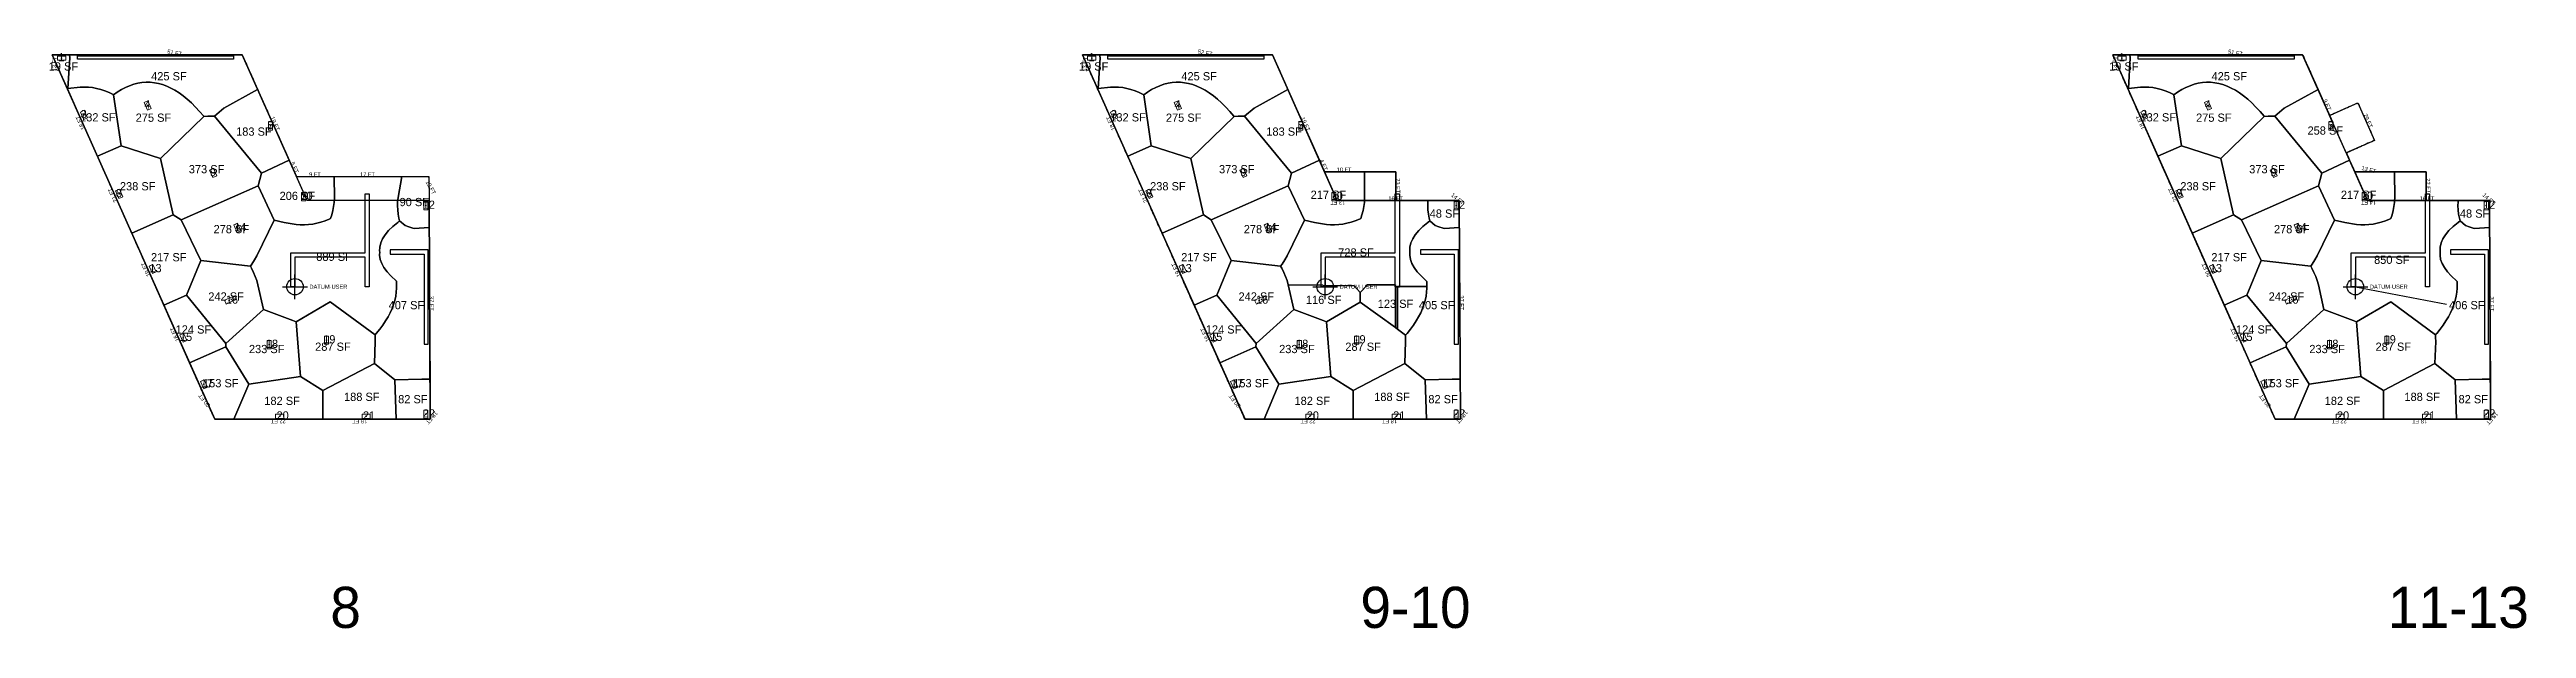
# Model space of a CAD drawing. Header units: metres. Extents: x 6006 to 43258, y -596 to 1101.
# Drawn here: x 15010 to 22223, y -596 to 1092 of the extents above; entities that cross this region are included whole.
import ezdxf
from ezdxf.enums import TextEntityAlignment as Align

# ---------------------------------------------------------------- set-up
doc = ezdxf.new("R2010")
doc.units = ezdxf.units.M
doc.layers.add('COLUMN-FOOTPRINT', color=6, linetype='Continuous', lineweight=9)
for name, color, linetype in [('COLUMN-LABEL', 6, 'Continuous'), ('FLOOR LABELS', 1, 'Continuous'), ('FLOOR_1_AREA_LABELS', 3, 'Continuous'), ('FLOOR_1_BOUNDARY', 5, 'Continuous'), ('FLOOR_1_COLUMNS', 7, 'Continuous'), ('FLOOR_1_DATUM', 4, 'Continuous'), ('FLOOR_1_FASCADE_COLUMNS', 30, 'Continuous'), ('FLOOR_1_FASCADE_WALLS', 4, 'Continuous'), ('FLOOR_1_LARGE_TRIBUTARY', 6, 'Continuous'), ('FLOOR_1_TRIBUTARY_COL_0', 2, 'Continuous'), ('FLOOR_1_TRIBUTARY_COL_1', 2, 'Continuous'), ('FLOOR_1_TRIBUTARY_COL_10', 2, 'Continuous'), ('FLOOR_1_TRIBUTARY_COL_11', 2, 'Continuous'), ('FLOOR_1_TRIBUTARY_COL_12', 2, 'Continuous'), ('FLOOR_1_TRIBUTARY_COL_13', 2, 'Continuous'), ('FLOOR_1_TRIBUTARY_COL_14', 2, 'Continuous'), ('FLOOR_1_TRIBUTARY_COL_15', 2, 'Continuous'), ('FLOOR_1_TRIBUTARY_COL_16', 2, 'Continuous'), ('FLOOR_1_TRIBUTARY_COL_17', 2, 'Continuous'), ('FLOOR_1_TRIBUTARY_COL_2', 2, 'Continuous'), ('FLOOR_1_TRIBUTARY_COL_3', 2, 'Continuous'), ('FLOOR_1_TRIBUTARY_COL_4', 2, 'Continuous'), ('FLOOR_1_TRIBUTARY_COL_5', 2, 'Continuous'), ('FLOOR_1_TRIBUTARY_COL_6', 2, 'Continuous'), ('FLOOR_1_TRIBUTARY_COL_7', 2, 'Continuous'), ('FLOOR_1_TRIBUTARY_COL_8', 2, 'Continuous'), ('FLOOR_1_TRIBUTARY_COL_9', 2, 'Continuous'), ('FLOOR_1_WALL_TRIBUTARY_0', 1, 'Continuous'), ('FLOOR_1_WALL_TRIBUTARY_1', 1, 'Continuous'), ('FLOOR_1_WALL_TRIBUTARY_21', 1, 'Continuous'), ('FLOOR_1_WALL_TRIBUTARY_30', 1, 'Continuous'), ('FLOOR_1_WALL_TRIBUTARY_5', 1, 'Continuous'), ('FLOOR_4_AREA_LABELS', 3, 'Continuous'), ('FLOOR_4_BOUNDARY', 5, 'Continuous'), ('FLOOR_4_COLUMNS', 7, 'Continuous'), ('FLOOR_4_DATUM', 4, 'Continuous'), ('FLOOR_4_FASCADE_COLUMNS', 30, 'Continuous'), ('FLOOR_4_FASCADE_WALLS', 4, 'Continuous'), ('FLOOR_4_LARGE_TRIBUTARY', 6, 'Continuous'), ('FLOOR_4_TRIBUTARY_COL_0', 2, 'Continuous'), ('FLOOR_4_TRIBUTARY_COL_1', 2, 'Continuous'), ('FLOOR_4_TRIBUTARY_COL_10', 2, 'Continuous'), ('FLOOR_4_TRIBUTARY_COL_11', 2, 'Continuous'), ('FLOOR_4_TRIBUTARY_COL_12', 2, 'Continuous'), ('FLOOR_4_TRIBUTARY_COL_13', 2, 'Continuous'), ('FLOOR_4_TRIBUTARY_COL_14', 2, 'Continuous'), ('FLOOR_4_TRIBUTARY_COL_15', 2, 'Continuous'), ('FLOOR_4_TRIBUTARY_COL_16', 2, 'Continuous'), ('FLOOR_4_TRIBUTARY_COL_17', 2, 'Continuous'), ('FLOOR_4_TRIBUTARY_COL_2', 2, 'Continuous'), ('FLOOR_4_TRIBUTARY_COL_3', 2, 'Continuous'), ('FLOOR_4_TRIBUTARY_COL_4', 2, 'Continuous'), ('FLOOR_4_TRIBUTARY_COL_5', 2, 'Continuous'), ('FLOOR_4_TRIBUTARY_COL_6', 2, 'Continuous'), ('FLOOR_4_TRIBUTARY_COL_7', 2, 'Continuous'), ('FLOOR_4_TRIBUTARY_COL_8', 2, 'Continuous'), ('FLOOR_4_TRIBUTARY_COL_9', 2, 'Continuous'), ('FLOOR_4_WALL_TRIBUTARY_20', 1, 'Continuous'), ('FLOOR_4_WALL_TRIBUTARY_29', 1, 'Continuous'), ('FLOOR_4_WALL_TRIBUTARY_6', 1, 'Continuous'), ('FLOOR_5_AREA_LABELS', 3, 'Continuous'), ('FLOOR_5_BOUNDARY', 5, 'Continuous'), ('FLOOR_5_COLUMNS', 7, 'Continuous'), ('FLOOR_5_DATUM', 4, 'Continuous'), ('FLOOR_5_FASCADE_COLUMNS', 30, 'Continuous'), ('FLOOR_5_FASCADE_WALLS', 4, 'Continuous'), ('FLOOR_5_LARGE_TRIBUTARY', 6, 'Continuous'), ('FLOOR_5_TRIBUTARY_COL_0', 2, 'Continuous'), ('FLOOR_5_TRIBUTARY_COL_1', 2, 'Continuous'), ('FLOOR_5_TRIBUTARY_COL_10', 2, 'Continuous'), ('FLOOR_5_TRIBUTARY_COL_11', 2, 'Continuous'), ('FLOOR_5_TRIBUTARY_COL_12', 2, 'Continuous'), ('FLOOR_5_TRIBUTARY_COL_13', 2, 'Continuous'), ('FLOOR_5_TRIBUTARY_COL_14', 2, 'Continuous'), ('FLOOR_5_TRIBUTARY_COL_15', 2, 'Continuous'), ('FLOOR_5_TRIBUTARY_COL_16', 2, 'Continuous'), ('FLOOR_5_TRIBUTARY_COL_17', 2, 'Continuous'), ('FLOOR_5_TRIBUTARY_COL_2', 2, 'Continuous'), ('FLOOR_5_TRIBUTARY_COL_3', 2, 'Continuous'), ('FLOOR_5_TRIBUTARY_COL_4', 2, 'Continuous'), ('FLOOR_5_TRIBUTARY_COL_5', 2, 'Continuous'), ('FLOOR_5_TRIBUTARY_COL_6', 2, 'Continuous'), ('FLOOR_5_TRIBUTARY_COL_7', 2, 'Continuous'), ('FLOOR_5_TRIBUTARY_COL_8', 2, 'Continuous'), ('FLOOR_5_TRIBUTARY_COL_9', 2, 'Continuous'), ('FLOOR_5_WALL_TRIBUTARY_22', 1, 'Continuous'), ('FLOOR_5_WALL_TRIBUTARY_31', 1, 'Continuous'), ('FLOOR_5_WALL_TRIBUTARY_4', 1, 'Continuous'), ('SECONDARY AREA', 7, 'Continuous'), ('SHEAR-WALL', 4, 'Continuous'), ('SLAB', 5, 'Continuous')]:
    doc.layers.add(name, color=color, linetype=linetype)

msp = doc.modelspace()

# ---------------------------------------------------------------- texts
at = {"layer": 'COLUMN-LABEL'}
for s, height, p in [('1', 23.8, (15035.5, 1057.9)), ('1', 23.8, (18035.5, 1057.9)), ('1', 23.8, (21035.5, 1057.9)), ('4', 23.8, (15286.1, 919.9)), ('4', 23.8, (18286.1, 919.9)), ('4', 23.8, (21286.1, 919.9)), ('3', 23.8, (15100.7, 892.2)), ('5', 23.8, (15644.2, 860.2)), ('3', 23.8, (18100.7, 892.2)), ('5', 23.8, (18644.2, 860.2)), ('3', 23.8, (21100.7, 892.2)), ('5', 23.8, (21644.2, 860.2)), ('9', 23.8, (15477, 723)), ('9', 23.8, (18477, 723)), ('9', 23.8, (21477, 723)), ('8', 23.8, (15203.2, 661.9)), ('10', 23.83, (15740.7, 653.9)), ('12', 23.83, (16096.7, 627.9)), ('8', 23.8, (18203.2, 661.9)), ('10', 23.83, (18740.7, 653.9)), ('12', 23.83, (19096.7, 627.9)), ('8', 23.8, (21203.2, 662)), ('10', 23.83, (21740.7, 653.9)), ('12', 23.83, (22096.7, 627.9)), ('14', 23.83, (15547.6, 562.9)), ('14', 23.83, (18547.6, 562.9)), ('14', 23.83, (21547.6, 562.9)), ('13', 23.83, (15300.7, 443)), ('13', 23.83, (18300.7, 443)), ('13', 23.83, (21300.7, 443)), ('16', 23.83, (15523.4, 351.2)), ('16', 23.83, (18523.4, 351.2)), ('16', 23.83, (21523.4, 351.2)), ('15', 23.83, (15389.8, 242.6)), ('18', 23.83, (15639.9, 222.4)), ('19', 23.83, (15806.9, 235.5)), ('15', 23.83, (18389.8, 242.6)), ('18', 23.83, (18639.9, 222.4)), ('19', 23.83, (18806.9, 235.5)), ('15', 23.83, (21389.8, 242.6)), ('18', 23.83, (21639.9, 222.4)), ('19', 23.83, (21806.9, 235.5)), ('17', 23.83, (15450.3, 106.7)), ('17', 23.83, (18450.3, 106.7)), ('17', 23.83, (21450.3, 106.8)), ('20', 23.83, (15671, 13.4)), ('21', 23.83, (15922.6, 13.4)), ('22', 23.83, (16096.7, 19.4)), ('20', 23.83, (18671, 13.4)), ('21', 23.83, (18922.6, 13.4)), ('22', 23.83, (19096.7, 19.4)), ('20', 23.83, (21671, 13.4)), ('21', 23.83, (21922.6, 13.4)), ('22', 23.83, (22096.7, 19.4))]:
    msp.add_text(s, height=height, dxfattribs=at).set_placement(p)
at = {"layer": 'FLOOR LABELS'}
for s, p in [('8', (15827.5, -594.3)), ('9-10', (18827.1, -594.3)), ('11-13', (21819.5, -594.3))]:
    msp.add_text(s, height=120, dxfattribs=at).set_placement(p)
at = {"layer": 'FLOOR_1_AREA_LABELS'}
for s, p in [('19 SF', (18050.3, 1043.1)), ('425 SF', (18357.5, 1014.4)), ('132 SF', (18150.6, 894.6)), ('275 SF', (18312.5, 893.6)), ('183 SF', (18605, 853)), ('373 SF', (18467.2, 743.4)), ('238 SF', (18266.6, 693.6)), ('217 SF', (18734.1, 668.9)), ('278 SF', (18539.3, 568.6)), ('48 SF', (19071.8, 614)), ('728 SF', (18814.4, 500.6)), ('217 SF', (18357, 486.7)), ('242 SF', (18524, 372.2)), ('116 SF', (18720.3, 362.4)), ('123 SF', (18929.5, 350.9)), ('405 SF', (19049.2, 346.9)), ('124 SF', (18428.8, 276)), ('233 SF', (18642.3, 219)), ('287 SF', (18835.1, 225.7)), ('153 SF', (18508.6, 119.4)), ('182 SF', (18687.1, 67.9)), ('188 SF', (18919.2, 79.6)), ('82 SF', (19067.9, 72.7))]:
    msp.add_text(s, height=24, dxfattribs=at).set_placement(p, align=Align.MIDDLE_CENTER)
at = {"layer": 'FLOOR_1_DATUM'}
msp.add_text('DATUM·USER', height=12, dxfattribs=at).set_placement((18766.7, 394.6))
at = {"layer": 'FLOOR_1_FASCADE_COLUMNS'}
for s, rotation, p in [('13 FT', 87.96245, (18024.5, 1049.3)), ('18 FT', 113.99389, (18100.6, 876.9)), ('19 FT', -66.00611, (18667.3, 875)), ('4 FT', -66.00611, (18720.3, 756)), ('21 FT', 113.99389, (18194.5, 665.9)), ('13 FT', 180, (18761.5, 646.1)), ('14 FT', -39.73195, (19110.4, 656.7)), ('19 FT', 113.99389, (18290.9, 449.4)), ('16 FT', 113.99389, (18375, 260.3)), ('20 FT', 127.96371, (18461.1, 67.4)), ('22 FT', 180, (18675, 8.1)), ('18 FT', 180, (18912, 8.1)), ('18 FT', -129.7491, (19123, 20.6))]:
    msp.add_text(s, height=12, rotation=rotation, dxfattribs=at).set_placement(p, align=Align.MIDDLE_CENTER)
msp.add_text('10 FT', height=12, dxfattribs=at).set_placement((18779.6, 742.1), align=Align.MIDDLE_CENTER)
at = {"layer": 'FLOOR_1_FASCADE_WALLS'}
for s, rotation, p in [('52 FT', -10.59608, (18375.5, 1083)), ('23 FT', -88.55265, (18936.7, 695.3)), ('37 FT', -89.66729, (19122.5, 353.6))]:
    msp.add_text(s, height=12, rotation=rotation, dxfattribs=at).set_placement(p, align=Align.MIDDLE_CENTER)
msp.add_text('16 FT', height=12, dxfattribs=at).set_placement((18930.2, 658.1), align=Align.MIDDLE_CENTER)
at = {"layer": 'FLOOR_4_AREA_LABELS'}
for s, p in [('19 SF', (15050.3, 1043.1)), ('425 SF', (15357.5, 1014.4)), ('132 SF', (15150.6, 894.6)), ('275 SF', (15312.5, 893.6)), ('183 SF', (15605, 853)), ('373 SF', (15467.2, 743.4)), ('238 SF', (15266.6, 693.6)), ('206 SF', (15731.6, 665.6)), ('90 SF', (16072.1, 647.6)), ('278 SF', (15539.3, 568.6)), ('217 SF', (15357, 486.7)), ('889 SF', (15838.4, 488)), ('242 SF', (15524, 372.2)), ('407 SF', (16049.2, 346.9)), ('124 SF', (15428.8, 276)), ('233 SF', (15642.3, 219)), ('287 SF', (15835.1, 225.8)), ('153 SF', (15508.6, 119.4)), ('182 SF', (15687.1, 67.9)), ('188 SF', (15919.2, 79.6)), ('82 SF', (16067.9, 72.7))]:
    msp.add_text(s, height=24, dxfattribs=at).set_placement(p, align=Align.MIDDLE_CENTER)
at = {"layer": 'FLOOR_4_DATUM'}
msp.add_text('DATUM·USER', height=12, dxfattribs=at).set_placement((15766.7, 394.6))
at = {"layer": 'FLOOR_4_FASCADE_COLUMNS'}
for s, rotation, p in [('13 FT', 86.61886, (15024.1, 1050.4)), ('18 FT', 113.99389, (15099.9, 878.4)), ('19 FT', -66.00611, (15666.7, 876.3)), ('5 FT', -66.00611, (15723.7, 748.3)), ('21 FT', 113.99389, (15193.8, 667.3)), ('19 FT', -61.39403, (16120.2, 690.1)), ('19 FT', 113.99389, (15290.2, 450.8)), ('16 FT', 113.99389, (15374.4, 261.7)), ('20 FT', 127.512, (15460.4, 68.8)), ('22 FT', 180, (15676.4, 8.1)), ('18 FT', 180, (15913.4, 8.1)), ('18 FT', -130.61268, (16123, 18.9))]:
    msp.add_text(s, height=12, rotation=rotation, dxfattribs=at).set_placement(p, align=Align.MIDDLE_CENTER)
msp.add_text('9 FT', height=12, dxfattribs=at).set_placement((15782.8, 728.1), align=Align.MIDDLE_CENTER)
at = {"layer": 'FLOOR_4_FASCADE_WALLS'}
for s, rotation, p in [('51 FT', -10.2528, (15374.2, 1083)), ('37 FT', -89.70018, (16122.7, 352))]:
    msp.add_text(s, height=12, rotation=rotation, dxfattribs=at).set_placement(p, align=Align.MIDDLE_CENTER)
msp.add_text('17 FT', height=12, dxfattribs=at).set_placement((15935.8, 728.1), align=Align.MIDDLE_CENTER)
at = {"layer": 'FLOOR_5_AREA_LABELS'}
for s, p in [('19 SF', (21050.3, 1043.1)), ('425 SF', (21357.5, 1014.4)), ('132 SF', (21150.6, 894.6)), ('275 SF', (21312.5, 893.6)), ('258 SF', (21637, 856.1)), ('373 SF', (21467.2, 743.4)), ('238 SF', (21266.6, 693.6)), ('217 SF', (21734.1, 668.9)), ('278 SF', (21539.3, 568.6)), ('48 SF', (22071.8, 614)), ('217 SF', (21357, 486.7)), ('850 SF', (21830.8, 479.2)), ('242 SF', (21524, 372.2)), ('406 SF', (22049.1, 346.9)), ('124 SF', (21428.8, 276)), ('233 SF', (21642.3, 219)), ('287 SF', (21835.1, 225.8)), ('153 SF', (21508.6, 119.4)), ('182 SF', (21687.1, 67.9)), ('188 SF', (21919.2, 79.6)), ('82 SF', (22067.9, 72.7))]:
    msp.add_text(s, height=24, dxfattribs=at).set_placement(p, align=Align.MIDDLE_CENTER)
at = {"layer": 'FLOOR_5_DATUM'}
msp.add_text('DATUM·USER', height=12, dxfattribs=at).set_placement((21766.7, 394.6))
at = {"layer": 'FLOOR_5_FASCADE_COLUMNS'}
for s, rotation, p in [('13 FT', 85.25957, (21023.7, 1051.4)), ('9 FT', -66.00611, (21642.3, 931.3)), ('18 FT', 113.99389, (21099.3, 879.8)), ('29 FT', -66.00611, (21761.6, 884.6)), ('13 FT', -14.94192, (21763.8, 741.9)), ('21 FT', 113.99389, (21193.2, 668.8)), ('14 FT', 180, (21763, 646.1)), ('14 FT', -41.86611, (22113.7, 656.5)), ('20 FT', 113.99389, (21290.8, 449.5)), ('15 FT', 113.99389, (21375, 260.4)), ('20 FT', 128.36104, (21461, 67.7)), ('22 FT', 180, (21677.9, 8.1)), ('18 FT', 180, (21911.9, 8.1)), ('18 FT', -131.42758, (22122.9, 16.7))]:
    msp.add_text(s, height=12, rotation=rotation, dxfattribs=at).set_placement(p, align=Align.MIDDLE_CENTER)
at = {"layer": 'FLOOR_5_FASCADE_WALLS'}
for s, rotation, p in [('51 FT', -10.41532, (21375.5, 1083)), ('22 FT', -88.77504, (21936.7, 695.1)), ('37 FT', -89.66729, (22122.5, 350.5))]:
    msp.add_text(s, height=12, rotation=rotation, dxfattribs=at).set_placement(p, align=Align.MIDDLE_CENTER)
msp.add_text('16 FT', height=12, dxfattribs=at).set_placement((21933.4, 658.1), align=Align.MIDDLE_CENTER)

# ---------------------------------------------------------------- linework, layer by layer
msp.add_line((21724.7, 400.6), (21990, 350.2))
at = {"layer": 'COLUMN-FOOTPRINT'}
for points in [[(15032.9, 1061.3), (15056.9, 1061.3), (15056.9, 1073.3), (15032.9, 1073.3)], [(18032.9, 1061.3), (18056.9, 1061.3), (18056.9, 1073.3), (18032.9, 1073.3)], [(21032.9, 1061.3), (21056.9, 1061.3), (21056.9, 1073.3), (21032.9, 1073.3)], [(15285.1, 937.8), (15294.8, 915.9), (15305.8, 920.8), (15296.1, 942.7)], [(18285.1, 937.8), (18294.8, 915.9), (18305.8, 920.8), (18296.1, 942.7)], [(21285.1, 937.8), (21294.8, 915.9), (21305.8, 920.8), (21296.1, 942.7)], [(15099.8, 910.1), (15109.5, 888.2), (15120.5, 893), (15110.7, 915)], [(15659.6, 857.6), (15659.6, 881.6), (15647.6, 881.6), (15647.6, 857.6)], [(18099.8, 910.1), (18109.5, 888.2), (18120.5, 893), (18110.7, 915)], [(18659.6, 857.6), (18659.6, 881.6), (18647.6, 881.6), (18647.6, 857.6)], [(21099.8, 910.1), (21109.5, 888.2), (21120.5, 893), (21110.7, 915)], [(21659.6, 857.6), (21659.6, 881.6), (21647.6, 881.6), (21647.6, 857.6)], [(15476.1, 740.9), (15485.8, 719), (15496.8, 723.9), (15487, 745.8)], [(18476.1, 740.9), (18485.8, 719), (18496.8, 723.9), (18487, 745.8)], [(21476.1, 740.9), (21485.8, 719), (21496.8, 723.9), (21487, 745.8)], [(15202.2, 679.9), (15212, 657.9), (15222.9, 662.8), (15213.2, 684.7)], [(15756, 651.3), (15756, 675.3), (15744, 675.3), (15744, 651.3)], [(16112, 625.3), (16112, 649.3), (16100, 649.3), (16100, 625.3)], [(18202.2, 679.9), (18212, 657.9), (18222.9, 662.8), (18213.2, 684.7)], [(18756, 651.3), (18756, 675.3), (18744, 675.3), (18744, 651.3)], [(19112, 625.3), (19112, 649.3), (19100, 649.3), (19100, 625.3)], [(21202.2, 679.9), (21212, 657.9), (21222.9, 662.8), (21213.2, 684.7)], [(21756, 651.3), (21756, 675.3), (21744, 675.3), (21744, 651.3)], [(22112, 625.3), (22112, 649.3), (22100, 649.3), (22100, 625.3)], [(15546.6, 580.8), (15556.4, 558.9), (15567.4, 563.7), (15557.6, 585.7)], [(18546.6, 580.8), (18556.4, 558.9), (18567.4, 563.7), (18557.6, 585.7)], [(21546.6, 580.8), (21556.4, 558.9), (21567.4, 563.7), (21557.6, 585.7)], [(15299.7, 460.9), (15309.5, 438.9), (15320.4, 443.8), (15310.7, 465.8)], [(18299.7, 460.9), (18309.5, 438.9), (18320.4, 443.8), (18310.7, 465.8)], [(21299.7, 460.9), (21309.5, 439), (21320.4, 443.8), (21310.7, 465.8)], [(15524.2, 350.2), (15546.1, 360), (15541.3, 371), (15519.3, 361.2)], [(18524.2, 350.2), (18546.1, 360), (18541.3, 371), (18519.3, 361.2)], [(21524.2, 350.2), (21546.1, 360), (21541.3, 371), (21519.3, 361.2)], [(15388.9, 260.5), (15398.6, 238.6), (15409.6, 243.5), (15399.8, 265.4)], [(15655.3, 219.8), (15655.3, 243.8), (15643.3, 243.8), (15643.3, 219.8)], [(15822.3, 232.9), (15822.3, 256.9), (15810.3, 256.9), (15810.3, 232.9)], [(18388.9, 260.5), (18398.6, 238.6), (18409.6, 243.5), (18399.8, 265.4)], [(18655.3, 219.8), (18655.3, 243.8), (18643.3, 243.8), (18643.3, 219.8)], [(18822.3, 232.9), (18822.3, 256.9), (18810.3, 256.9), (18810.3, 232.9)], [(21388.9, 260.5), (21398.6, 238.6), (21409.6, 243.5), (21399.8, 265.4)], [(21655.3, 219.8), (21655.3, 243.8), (21643.3, 243.8), (21643.3, 219.8)], [(21822.3, 232.9), (21822.3, 256.9), (21810.3, 256.9), (21810.3, 232.9)], [(15449.3, 124.7), (15459.1, 102.7), (15470.1, 107.6), (15460.3, 129.5)], [(18449.3, 124.7), (18459.1, 102.7), (18470.1, 107.6), (18460.3, 129.5)], [(21449.3, 124.7), (21459.1, 102.7), (21470.1, 107.6), (21460.3, 129.5)], [(15668.4, 16.8), (15692.4, 16.8), (15692.4, 28.8), (15668.4, 28.8)], [(15920, 16.8), (15944, 16.8), (15944, 28.8), (15920, 28.8)], [(16112, 16.8), (16112, 40.8), (16100, 40.8), (16100, 16.8)], [(18668.4, 16.8), (18692.4, 16.8), (18692.4, 28.8), (18668.4, 28.8)], [(18920, 16.8), (18944, 16.8), (18944, 28.8), (18920, 28.8)], [(19112, 16.8), (19112, 40.8), (19100, 40.8), (19100, 16.8)], [(21668.4, 16.8), (21692.4, 16.8), (21692.4, 28.8), (21668.4, 28.8)], [(21920, 16.8), (21944, 16.8), (21944, 28.8), (21920, 28.8)], [(22112, 16.8), (22112, 40.8), (22100, 40.8), (22100, 16.8)]]:
    msp.add_lwpolyline(points, close=True, dxfattribs=at)
at = {"layer": 'FLOOR_1_BOUNDARY'}
msp.add_lwpolyline([(18722.6, 736.1), (18930.7, 736.1), (18930.7, 652.1), (18760, 652.1), (19114.8, 652.1), (19118.5, 14.1), (18491.2, 14.1), (18018, 1077.1), (18570.8, 1077.1), (18722.6, 736.1)], close=True, dxfattribs=at)
at = {"layer": 'FLOOR_1_COLUMNS'}
for p in [(18044.9, 1067.3), (18110.1, 901.6), (18295.4, 929.3), (18653.6, 869.6), (18486.4, 732.4), (18212.6, 671.3), (18750, 663.3), (19106, 637.3), (18557, 572.3), (18310.1, 452.3), (18532.7, 360.6), (18399.2, 252), (18649.3, 231.8), (18816.3, 244.9), (18459.7, 116.1), (18680.4, 22.8), (18932, 22.8), (19106, 28.8)]:
    msp.add_point(p, dxfattribs=at)
at = {"layer": 'FLOOR_1_DATUM'}
for p, q in [((18724.7, 364.6), (18724.7, 436.6)), ((18688.7, 400.6), (18760.7, 400.6))]:
    msp.add_line(p, q, dxfattribs=at)
msp.add_circle((18724.7, 400.6), 24, dxfattribs=at)
at = {"layer": 'FLOOR_1_FASCADE_COLUMNS'}
for points in [[(18062.1, 978), (18059.7, 983.5), (18057.2, 989), (18054.8, 994.5), (18052.4, 1000), (18049.9, 1005.4), (18047.5, 1010.9), (18045, 1016.4), (18042.6, 1021.9), (18040.2, 1027.4), (18037.7, 1032.8), (18035.3, 1038.3), (18032.8, 1043.8), (18030.4, 1049.3), (18028, 1054.8), (18025.5, 1060.3), (18023.1, 1065.7), (18020.6, 1071.2), (18018.2, 1076.7), (18023.6, 1077.1), (18029.6, 1077.1), (18035.6, 1077.1), (18041.6, 1077.1), (18047.6, 1077.1), (18053.6, 1077.1), (18059.6, 1077.1), (18065.6, 1077.1)], [(18150, 780.7), (18147.5, 786.2), (18145.1, 791.7), (18142.6, 797.1), (18140.2, 802.6), (18137.8, 808.1), (18135.3, 813.6), (18132.9, 819.1), (18130.4, 824.5), (18128, 830), (18125.6, 835.5), (18123.1, 841), (18120.7, 846.5), (18118.2, 852), (18115.8, 857.4), (18113.4, 862.9), (18110.9, 868.4), (18108.5, 873.9), (18106, 879.4), (18103.6, 884.8), (18101.2, 890.3), (18098.7, 895.8), (18096.3, 901.3), (18093.8, 906.8), (18091.4, 912.3), (18089, 917.7), (18086.5, 923.2), (18084.1, 928.7), (18081.6, 934.2), (18079.2, 939.7), (18076.8, 945.1), (18074.3, 950.6), (18071.9, 956.1), (18069.4, 961.6), (18067, 967.1), (18064.6, 972.5), (18062.1, 978)], [(18616.7, 974), (18619.1, 968.5), (18621.6, 963), (18624, 957.5), (18626.5, 952), (18628.9, 946.6), (18631.3, 941.1), (18633.8, 935.6), (18636.2, 930.1), (18638.7, 924.6), (18641.1, 919.2), (18643.5, 913.7), (18646, 908.2), (18648.4, 902.7), (18650.9, 897.2), (18653.3, 891.8), (18655.7, 886.3), (18658.2, 880.8), (18660.6, 875.3), (18663.1, 869.8), (18665.5, 864.3), (18667.9, 858.9), (18670.4, 853.4), (18672.8, 847.9), (18675.3, 842.4), (18677.7, 836.9), (18680.1, 831.5), (18682.6, 826), (18685, 820.5), (18687.4, 815), (18689.9, 809.5), (18692.3, 804), (18694.8, 798.6), (18697.2, 793.1), (18699.6, 787.6), (18702.1, 782.1), (18704.5, 776.6), (18707, 771.2)], [(18250, 556), (18247.6, 561.4), (18245.1, 566.9), (18242.7, 572.4), (18240.2, 577.9), (18237.8, 583.4), (18235.4, 588.8), (18232.9, 594.3), (18230.5, 599.8), (18228, 605.3), (18225.6, 610.8), (18223.2, 616.2), (18220.7, 621.7), (18218.3, 627.2), (18215.8, 632.7), (18213.4, 638.2), (18211, 643.7), (18208.5, 649.1), (18206.1, 654.6), (18203.6, 660.1), (18201.2, 665.6), (18198.8, 671.1), (18196.3, 676.5), (18193.9, 682), (18191.4, 687.5), (18189, 693), (18186.6, 698.5), (18184.1, 704), (18181.7, 709.4), (18179.2, 714.9), (18176.8, 720.4), (18174.4, 725.9), (18171.9, 731.4), (18169.5, 736.8), (18167, 742.3), (18164.6, 747.8), (18162.2, 753.3), (18159.7, 758.8), (18157.3, 764.3), (18154.8, 769.7), (18152.4, 775.2), (18150, 780.7)], [(18707, 771.2), (18709.4, 765.7), (18711.8, 760.2), (18714.3, 754.7), (18716.7, 749.2), (18719.2, 743.8), (18721.6, 738.3), (18722.6, 736.1)], [(18722.6, 736.1), (18728.6, 736.1), (18734.6, 736.1), (18740.6, 736.1), (18746.6, 736.1), (18752.6, 736.1), (18758.6, 736.1), (18764.6, 736.1), (18770.6, 736.1), (18776.6, 736.1), (18782.6, 736.1), (18788.6, 736.1), (18794.6, 736.1), (18800.6, 736.1), (18806.6, 736.1), (18812.6, 736.1), (18818.6, 736.1), (18824.6, 736.1), (18830.6, 736.1), (18836.6, 736.1)], [(18838.7, 652.1), (18832.7, 652.1), (18826.7, 652.1), (18820.7, 652.1), (18814.7, 652.1), (18808.7, 652.1), (18802.7, 652.1), (18796.7, 652.1), (18790.7, 652.1), (18784.7, 652.1), (18778.7, 652.1), (18772.7, 652.1), (18766.7, 652.1), (18760.7, 652.1), (18765.2, 652.1), (18771.2, 652.1), (18777.2, 652.1), (18783.2, 652.1), (18789.2, 652.1), (18795.2, 652.1), (18801.2, 652.1), (18807.2, 652.1), (18813.2, 652.1), (18819.2, 652.1), (18825.2, 652.1), (18831.2, 652.1), (18837.2, 652.1)], [(19023.2, 652.1), (19029.2, 652.1), (19035.2, 652.1), (19041.2, 652.1), (19047.2, 652.1), (19053.2, 652.1), (19059.2, 652.1), (19065.2, 652.1), (19071.2, 652.1), (19077.2, 652.1), (19083.2, 652.1), (19089.2, 652.1), (19095.2, 652.1), (19101.2, 652.1), (19107.2, 652.1), (19113.2, 652.1), (19114.8, 647.6), (19114.8, 641.6), (19114.9, 635.6), (19114.9, 629.6), (19114.9, 623.6), (19115, 617.6), (19115, 611.6), (19115.1, 605.6), (19115.1, 599.6), (19115.1, 593.6), (19115.2, 587.6), (19115.2, 581.6), (19115.2, 575.6)], [(18342.7, 347.7), (18340.3, 353.1), (18337.8, 358.6), (18335.4, 364.1), (18332.9, 369.6), (18330.5, 375.1), (18328.1, 380.5), (18325.6, 386), (18323.2, 391.5), (18320.7, 397), (18318.3, 402.5), (18315.9, 408), (18313.4, 413.4), (18311, 418.9), (18308.5, 424.4), (18306.1, 429.9), (18303.7, 435.4), (18301.2, 440.8), (18298.8, 446.3), (18296.3, 451.8), (18293.9, 457.3), (18291.5, 462.8), (18289, 468.2), (18286.6, 473.7), (18284.1, 479.2), (18281.7, 484.7), (18279.3, 490.2), (18276.8, 495.7), (18274.4, 501.1), (18272, 506.6), (18269.5, 512.1), (18267.1, 517.6), (18264.6, 523.1), (18262.2, 528.5), (18259.8, 534), (18257.3, 539.5), (18254.9, 545), (18252.4, 550.5), (18250, 556)], [(18418.3, 177.7), (18415.9, 183.2), (18413.5, 188.7), (18411, 194.2), (18408.6, 199.7), (18406.1, 205.1), (18403.7, 210.6), (18401.3, 216.1), (18398.8, 221.6), (18396.4, 227.1), (18393.9, 232.5), (18391.5, 238), (18389.1, 243.5), (18386.6, 249), (18384.2, 254.5), (18381.7, 260), (18379.3, 265.4), (18376.9, 270.9), (18374.4, 276.4), (18372, 281.9), (18369.5, 287.4), (18367.1, 292.8), (18364.7, 298.3), (18362.2, 303.8), (18359.8, 309.3), (18357.3, 314.8), (18354.9, 320.2), (18352.5, 325.7), (18350, 331.2), (18347.6, 336.7), (18345.1, 342.2), (18342.7, 347.7)], [(18546, 14.1), (18540, 14.1), (18534, 14.1), (18528, 14.1), (18522, 14.1), (18516, 14.1), (18510, 14.1), (18504, 14.1), (18498, 14.1), (18492, 14.1), (18489.1, 18.8), (18486.7, 24.2), (18484.2, 29.7), (18481.8, 35.2), (18479.3, 40.7), (18476.9, 46.2), (18474.5, 51.7), (18472, 57.1), (18469.6, 62.6), (18467.1, 68.1), (18464.7, 73.6), (18462.3, 79.1), (18459.8, 84.5), (18457.4, 90), (18454.9, 95.5), (18452.5, 101), (18450.1, 106.5), (18447.6, 111.9), (18445.2, 117.4), (18442.7, 122.9), (18440.3, 128.4), (18437.9, 133.9), (18435.4, 139.4), (18433, 144.8), (18430.5, 150.3), (18428.1, 155.8), (18425.7, 161.3), (18423.2, 166.8), (18420.8, 172.2), (18418.3, 177.7)], [(19117.8, 131.6), (19117.8, 125.6), (19117.9, 119.6), (19117.9, 113.6), (19117.9, 107.6), (19118, 101.6), (19118, 95.6), (19118.1, 89.6), (19118.1, 83.6), (19118.1, 77.6), (19118.2, 71.6), (19118.2, 65.6), (19118.2, 59.6), (19118.3, 53.6), (19118.3, 47.6), (19118.3, 41.6), (19118.4, 35.6), (19118.4, 29.6), (19118.4, 23.6), (19118.5, 17.6), (19116, 14.1), (19110, 14.1), (19104, 14.1), (19098, 14.1), (19092, 14.1), (19086, 14.1), (19080, 14.1), (19074, 14.1), (19068, 14.1), (19062, 14.1), (19056, 14.1), (19050, 14.1), (19044, 14.1), (19038, 14.1), (19032, 14.1), (19026, 14.1), (19020, 14.1)], [(18804, 14.1), (18798, 14.1), (18792, 14.1), (18786, 14.1), (18780, 14.1), (18774, 14.1), (18768, 14.1), (18762, 14.1), (18756, 14.1), (18750, 14.1), (18744, 14.1), (18738, 14.1), (18732, 14.1), (18726, 14.1), (18720, 14.1), (18714, 14.1), (18708, 14.1), (18702, 14.1), (18696, 14.1), (18690, 14.1), (18684, 14.1), (18678, 14.1), (18672, 14.1), (18666, 14.1), (18660, 14.1), (18654, 14.1), (18648, 14.1), (18642, 14.1), (18636, 14.1), (18630, 14.1), (18624, 14.1), (18618, 14.1), (18612, 14.1), (18606, 14.1), (18600, 14.1), (18594, 14.1), (18588, 14.1), (18582, 14.1), (18576, 14.1), (18570, 14.1), (18564, 14.1), (18558, 14.1), (18552, 14.1), (18546, 14.1)], [(19020, 14.1), (19014, 14.1), (19008, 14.1), (19002, 14.1), (18996, 14.1), (18990, 14.1), (18984, 14.1), (18978, 14.1), (18972, 14.1), (18966, 14.1), (18960, 14.1), (18954, 14.1), (18948, 14.1), (18942, 14.1), (18936, 14.1), (18930, 14.1), (18924, 14.1), (18918, 14.1), (18912, 14.1), (18906, 14.1), (18900, 14.1), (18894, 14.1), (18888, 14.1), (18882, 14.1), (18876, 14.1), (18870, 14.1), (18864, 14.1), (18858, 14.1), (18852, 14.1), (18846, 14.1), (18840, 14.1), (18834, 14.1), (18828, 14.1), (18822, 14.1), (18816, 14.1), (18810, 14.1), (18804, 14.1)]]:
    msp.add_lwpolyline(points, dxfattribs=at)
at = {"layer": 'FLOOR_1_FASCADE_WALLS'}
for points in [[(18065.6, 1077.1), (18071.6, 1077.1), (18077.6, 1077.1), (18083.6, 1077.1), (18089.6, 1077.1), (18095.6, 1077.1), (18101.6, 1077.1), (18107.6, 1077.1), (18113.6, 1077.1), (18119.6, 1077.1), (18125.6, 1077.1), (18131.6, 1077.1), (18137.6, 1077.1), (18143.6, 1077.1), (18149.6, 1077.1), (18155.6, 1077.1), (18161.6, 1077.1), (18167.6, 1077.1), (18173.6, 1077.1), (18179.6, 1077.1), (18185.6, 1077.1), (18191.6, 1077.1), (18197.6, 1077.1), (18203.6, 1077.1), (18209.6, 1077.1), (18215.6, 1077.1), (18221.6, 1077.1), (18227.6, 1077.1), (18233.6, 1077.1), (18239.6, 1077.1), (18245.6, 1077.1), (18251.6, 1077.1), (18257.6, 1077.1), (18263.6, 1077.1), (18269.6, 1077.1), (18275.6, 1077.1), (18281.6, 1077.1), (18287.6, 1077.1), (18293.6, 1077.1), (18299.6, 1077.1), (18305.6, 1077.1), (18311.6, 1077.1), (18317.6, 1077.1), (18323.6, 1077.1), (18329.6, 1077.1), (18335.6, 1077.1), (18341.6, 1077.1), (18347.6, 1077.1), (18353.6, 1077.1), (18359.6, 1077.1), (18365.6, 1077.1), (18371.6, 1077.1), (18377.6, 1077.1), (18383.6, 1077.1), (18389.6, 1077.1), (18395.6, 1077.1), (18401.6, 1077.1), (18407.6, 1077.1), (18413.6, 1077.1), (18419.6, 1077.1), (18425.6, 1077.1), (18431.6, 1077.1), (18437.6, 1077.1), (18443.6, 1077.1), (18449.6, 1077.1), (18455.6, 1077.1), (18461.6, 1077.1), (18467.6, 1077.1), (18473.6, 1077.1), (18479.6, 1077.1), (18485.6, 1077.1), (18491.6, 1077.1), (18497.6, 1077.1), (18503.6, 1077.1), (18509.6, 1077.1), (18515.6, 1077.1), (18521.6, 1077.1), (18527.6, 1077.1), (18533.6, 1077.1), (18539.6, 1077.1), (18545.6, 1077.1), (18551.6, 1077.1), (18557.6, 1077.1), (18563.6, 1077.1), (18569.6, 1077.1), (18572.8, 1072.6), (18575.2, 1067.2), (18577.7, 1061.7), (18580.1, 1056.2), (18582.5, 1050.7), (18585, 1045.2), (18587.4, 1039.8), (18589.9, 1034.3), (18592.3, 1028.8), (18594.7, 1023.3), (18597.2, 1017.8), (18599.6, 1012.3), (18602.1, 1006.9), (18604.5, 1001.4), (18606.9, 995.9), (18609.4, 990.4), (18611.8, 984.9), (18614.3, 979.5), (18616.7, 974)], [(18836.6, 736.1), (18842.6, 736.1), (18848.6, 736.1), (18854.6, 736.1), (18860.6, 736.1), (18866.6, 736.1), (18872.6, 736.1), (18878.6, 736.1), (18884.6, 736.1), (18890.6, 736.1), (18896.6, 736.1), (18902.6, 736.1), (18908.6, 736.1), (18914.6, 736.1), (18920.6, 736.1), (18926.6, 736.1), (18930.7, 734.1), (18930.7, 728.1), (18930.7, 722.1), (18930.7, 716.1), (18930.7, 710.1), (18930.7, 704.1), (18930.7, 698.1), (18930.7, 692.1), (18930.7, 686.1), (18930.7, 680.1), (18930.7, 674.1), (18930.7, 668.1), (18930.7, 662.1), (18930.7, 656.1), (18928.7, 652.1), (18922.7, 652.1), (18916.7, 652.1), (18910.7, 652.1), (18904.7, 652.1), (18898.7, 652.1), (18892.7, 652.1), (18886.7, 652.1), (18880.7, 652.1), (18874.7, 652.1), (18868.7, 652.1), (18862.7, 652.1), (18856.7, 652.1), (18850.7, 652.1), (18844.7, 652.1), (18838.7, 652.1)], [(18837.2, 652.1), (18843.2, 652.1), (18849.2, 652.1), (18855.2, 652.1), (18861.2, 652.1), (18867.2, 652.1), (18873.2, 652.1), (18879.2, 652.1), (18885.2, 652.1), (18891.2, 652.1), (18897.2, 652.1), (18903.2, 652.1), (18909.2, 652.1), (18915.2, 652.1), (18921.2, 652.1), (18927.2, 652.1), (18933.2, 652.1), (18939.2, 652.1), (18945.2, 652.1), (18951.2, 652.1), (18957.2, 652.1), (18963.2, 652.1), (18969.2, 652.1), (18975.2, 652.1), (18981.2, 652.1), (18987.2, 652.1), (18993.2, 652.1), (18999.2, 652.1), (19005.2, 652.1), (19011.2, 652.1), (19017.2, 652.1), (19023.2, 652.1)], [(19115.2, 575.6), (19115.3, 569.6), (19115.3, 563.6), (19115.3, 557.6), (19115.4, 551.6), (19115.4, 545.6), (19115.4, 539.6), (19115.5, 533.6), (19115.5, 527.6), (19115.5, 521.6), (19115.6, 515.6), (19115.6, 509.6), (19115.6, 503.6), (19115.7, 497.6), (19115.7, 491.6), (19115.8, 485.6), (19115.8, 479.6), (19115.8, 473.6), (19115.9, 467.6), (19115.9, 461.6), (19115.9, 455.6), (19116, 449.6), (19116, 443.6), (19116, 437.6), (19116.1, 431.6), (19116.1, 425.6), (19116.1, 419.6), (19116.2, 413.6), (19116.2, 407.6), (19116.2, 401.6), (19116.3, 395.6), (19116.3, 389.6), (19116.3, 383.6), (19116.4, 377.6), (19116.4, 371.6), (19116.4, 365.6), (19116.5, 359.6), (19116.5, 353.6), (19116.6, 347.6), (19116.6, 341.6), (19116.6, 335.6), (19116.7, 329.6), (19116.7, 323.6), (19116.7, 317.6), (19116.8, 311.6), (19116.8, 305.6), (19116.8, 299.6), (19116.9, 293.6), (19116.9, 287.6), (19116.9, 281.6), (19117, 275.6), (19117, 269.6), (19117, 263.6), (19117.1, 257.6), (19117.1, 251.6), (19117.1, 245.6), (19117.2, 239.6), (19117.2, 233.6), (19117.2, 227.6), (19117.3, 221.6), (19117.3, 215.6), (19117.4, 209.6), (19117.4, 203.6), (19117.4, 197.6), (19117.5, 191.6), (19117.5, 185.6), (19117.5, 179.6), (19117.6, 173.6), (19117.6, 167.6), (19117.6, 161.6), (19117.7, 155.6), (19117.7, 149.6), (19117.7, 143.6), (19117.8, 137.6), (19117.8, 131.6)]]:
    msp.add_lwpolyline(points, dxfattribs=at)
at = {"layer": 'FLOOR_1_LARGE_TRIBUTARY'}
for points in [[(18147.1, 978.8), (18135.1, 981.1), (18123.1, 982.5), (18111.1, 983), (18099.1, 982.7), (18063.6, 979), (18069.1, 1067.8), (18067.8, 1077.1), (18098.4, 1077.1), (18110.4, 1077.1), (18122.4, 1077.1), (18134.4, 1077.1), (18146.4, 1077.1), (18158.4, 1077.1), (18170.4, 1077.1), (18182.4, 1077.1), (18194.4, 1077.1), (18206.4, 1077.1), (18218.4, 1077.1), (18230.4, 1077.1), (18242.4, 1077.1), (18254.4, 1077.1), (18266.4, 1077.1), (18278.4, 1077.1), (18290.4, 1077.1), (18302.4, 1077.1), (18314.4, 1077.1), (18326.4, 1077.1), (18338.4, 1077.1), (18350.4, 1077.1), (18362.4, 1077.1), (18374.4, 1077.1), (18386.4, 1077.1), (18398.4, 1077.1), (18410.4, 1077.1), (18422.4, 1077.1), (18434.4, 1077.1), (18446.4, 1077.1), (18458.4, 1077.1), (18470.4, 1077.1), (18482.4, 1077.1), (18494.4, 1077.1), (18506.4, 1077.1), (18518.4, 1077.1), (18530.4, 1077.1), (18542.2, 1077.1), (18570.8, 1077.1), (18574.8, 1068.1), (18615.9, 975.8), (18517.6, 921.5), (18490.1, 898.3), (18483.1, 898.4), (18471.1, 898.1), (18459.5, 897.3), (18459.1, 897.8), (18447.1, 911.8), (18435.1, 924.7), (18423.1, 936.6), (18411.1, 947.4), (18399.1, 957.1), (18387.1, 965.8), (18375.1, 973.4), (18363.1, 980), (18351.1, 985.5), (18339.1, 989.9), (18327.1, 993.2), (18315.1, 995.5), (18303.1, 996.7), (18291.1, 996.9), (18279.1, 995.9), (18267.1, 993.9), (18255.1, 990.9), (18243.1, 986.8), (18231.1, 981.6), (18219.1, 975.3), (18207.1, 968), (18196.1, 960.3), (18195.1, 960.9), (18183.1, 966.7), (18171.1, 971.6), (18159.1, 975.7), (18147.1, 978.8)], [(18063.6, 979), (18099.1, 982.7), (18111.1, 983), (18123.1, 982.5), (18135.1, 981.1), (18147.1, 978.8), (18159.1, 975.7), (18171.1, 971.6), (18183.1, 966.7), (18195.1, 960.9), (18196.1, 960.3), (18218.3, 811.8), (18149.7, 781.3), (18062, 978.3), (18063.6, 979)], [(18207.1, 968), (18219.1, 975.3), (18231.1, 981.6), (18243.1, 986.8), (18255.1, 990.9), (18267.1, 993.9), (18279.1, 995.9), (18291.1, 996.9), (18303.1, 996.7), (18315.1, 995.5), (18327.1, 993.2), (18339.1, 989.9), (18351.1, 985.5), (18363.1, 980), (18375.1, 973.4), (18387.1, 965.8), (18399.1, 957.1), (18411.1, 947.4), (18423.1, 936.6), (18435.1, 924.7), (18447.1, 911.8), (18459.1, 897.8), (18459.5, 897.3), (18333.2, 774.9), (18218.3, 811.8), (18196.1, 960.3), (18207.1, 968)], [(18517.6, 921.5), (18615.9, 975.8), (18707.8, 769.3), (18627, 731.5), (18490.1, 898.3), (18517.6, 921.5)], [(18333.2, 774.9), (18459.5, 897.3), (18471.1, 898.1), (18483.1, 898.4), (18490.1, 898.3), (18627, 731.5), (18617.3, 694.5), (18393.1, 595.6), (18369.9, 610.2), (18333.2, 774.9)], [(18218.3, 811.8), (18333.2, 774.9), (18369.9, 610.2), (18249.7, 556.7), (18149.7, 781.3), (18218.3, 811.8)], [(18627, 731.5), (18707.8, 769.3), (18722.6, 736.1), (18838.8, 736.1), (18839.4, 658.6), (18839, 652.1), (18838.7, 646.6), (18837.1, 634.6), (18834.8, 622.6), (18831.7, 610.6), (18828.1, 599.7), (18824.2, 597.8), (18812.2, 592.8), (18800.2, 588.7), (18788.2, 585.5), (18776.2, 583.2), (18764.2, 581.7), (18752.2, 581.1), (18740.2, 581.4), (18728.2, 582.5), (18693.5, 588.4), (18664.3, 595), (18617.3, 694.5), (18627, 731.5)], [(18930.7, 658.6), (18930.7, 652.1), (18839, 652.1), (18839.4, 658.6), (18838.8, 736.1), (18839.2, 736.1), (18930.7, 736.1), (18930.7, 668.4), (18930.7, 658.6)], [(18393.1, 595.6), (18617.3, 694.5), (18664.3, 595), (18613.5, 490.6), (18606.7, 478.6), (18599.1, 466.6), (18594.9, 460.7), (18450.6, 477.3), (18393.1, 595.6)], [(18604.1, 442.6), (18598.3, 454.6), (18594.9, 460.7), (18599.1, 466.6), (18606.7, 478.6), (18613.5, 490.6), (18664.3, 595), (18693.5, 588.4), (18728.2, 582.5), (18740.2, 581.4), (18752.2, 581.1), (18764.2, 581.7), (18776.2, 583.2), (18788.2, 585.5), (18800.2, 588.7), (18812.2, 592.8), (18824.2, 597.8), (18828.1, 599.7), (18831.7, 610.6), (18834.8, 622.6), (18837.1, 634.6), (18838.7, 646.6), (18839, 652.1), (18934.9, 652.1), (19024, 652.1), (19023.6, 648.4), (19023.2, 636.4), (19023.7, 624.4), (19025.1, 612.4), (19027.4, 600.4), (19029.4, 592.4), (19023.8, 588.4), (19009.2, 576.4), (18997, 564.4), (18987.1, 552.4), (18979.6, 540.4), (18974.4, 528.4), (18971.6, 516.4), (18971.1, 504.4), (18971.5, 501.9), (18971.1, 492.4), (18973, 480.4), (18977.2, 468.4), (18983.8, 456.4), (18992.7, 444.4), (19004, 432.4), (19007.9, 428.9), (19016, 420.4), (19019.9, 416.9), (19020.7, 416.1), (19020.7, 408.7), (19020.6, 408.4), (19020.7, 401.5), (18935.6, 401.5), (18935.6, 277.1), (18929.6, 281.5), (18929.6, 405.7), (18847.4, 405.7), (18843, 401.6), (18831, 388.9), (18826.7, 383.7), (18826.7, 355.8), (18728.1, 297.8), (18718.7, 302), (18633, 334.2), (18616.9, 406.6), (18613.5, 418.6), (18609.2, 430.6), (18604.1, 442.6)], [(19072, 570.7), (19067.9, 571.6), (19055.9, 575.4), (19045.3, 579.6), (19029.4, 592.4), (19027.4, 600.4), (19025.1, 612.4), (19023.7, 624.4), (19023.2, 636.4), (19023.6, 648.4), (19024, 652.1), (19114.8, 652.1), (19115.2, 572.9), (19072, 570.7)], [(18369.9, 610.2), (18393.1, 595.6), (18450.6, 477.3), (18409, 376.4), (18343, 347), (18249.7, 556.7), (18369.9, 610.2)], [(18958.5, 240.7), (18958.4, 252.7), (18958.1, 259.1), (18963.1, 264.7), (18972.8, 276.7), (18981.7, 288.7), (18989.6, 300.7), (18996.6, 312.7), (19002.8, 324.7), (19008, 336.7), (19012.4, 348.7), (19015.8, 360.7), (19018.3, 372.7), (19020, 384.7), (19020.7, 396.7), (19020.7, 401.5), (19020.6, 408.4), (19020.7, 408.7), (19020.7, 416.1), (19019.9, 416.9), (19016, 420.4), (19007.9, 428.9), (19004, 432.4), (18992.7, 444.4), (18983.8, 456.4), (18977.2, 468.4), (18973, 480.4), (18971.1, 492.4), (18971.5, 501.9), (18971.1, 504.4), (18971.6, 516.4), (18974.4, 528.4), (18979.6, 540.4), (18987.1, 552.4), (18997, 564.4), (19009.2, 576.4), (19023.8, 588.4), (19029.4, 592.4), (19045.3, 579.6), (19055.9, 575.4), (19067.9, 571.6), (19072, 570.7), (19115.2, 572.9), (19115.7, 502.1), (19115.7, 490.2), (19115.8, 478.2), (19115.9, 466.2), (19115.9, 454.2), (19116, 442.2), (19116.1, 430.2), (19116.1, 418.2), (19116.2, 406.2), (19116.3, 394.2), (19116.4, 382.2), (19116.4, 370.2), (19116.5, 358.2), (19116.6, 346.2), (19116.6, 334.2), (19116.7, 322.2), (19116.8, 310.2), (19116.8, 298.2), (19116.9, 286.2), (19117, 274.2), (19117, 262.2), (19117.1, 250.2), (19117.2, 238.2), (19117.8, 130.9), (19094.1, 131.5), (19015.4, 129.4), (18956.2, 176.6), (18958.5, 240.7)], [(18450.6, 477.3), (18594.9, 460.7), (18598.3, 454.6), (18604.1, 442.6), (18609.2, 430.6), (18613.5, 418.6), (18616.9, 406.6), (18633, 334.2), (18523.7, 235.3), (18409, 376.4), (18450.6, 477.3)], [(18409, 376.4), (18523.7, 235.3), (18523, 225.7), (18417.8, 178.9), (18343, 347), (18409, 376.4)], [(18807.8, 404), (18819, 392.6), (18826.7, 383.7), (18826.7, 355.8), (18728.1, 297.8), (18718.7, 302), (18633, 334.2), (18616.9, 406.6), (18717.2, 406.6), (18718.7, 404), (18807.8, 404)], [(18843, 401.6), (18847.4, 405.7), (18929.6, 405.7), (18929.6, 281.5), (18826.7, 355.8), (18826.7, 383.7), (18831, 388.9), (18843, 401.6)], [(19020.7, 401.5), (19020.7, 396.7), (19020, 384.7), (19018.3, 372.7), (19015.8, 360.7), (19012.4, 348.7), (19008, 336.7), (19002.8, 324.7), (18996.6, 312.7), (18989.6, 300.7), (18981.7, 288.7), (18972.8, 276.7), (18963.1, 264.7), (18958.1, 259.1), (18935.6, 277.1), (18935.6, 401.5), (19020.7, 401.5)], [(18523.7, 235.3), (18633, 334.2), (18718.7, 302), (18728.1, 297.8), (18740.7, 138.6), (18589.8, 116.1), (18523, 225.7), (18523.7, 235.3)], [(18728.1, 297.8), (18826.7, 355.8), (18929.6, 281.5), (18935.6, 277.1), (18958.1, 259.1), (18958.4, 252.7), (18958.5, 240.7), (18956.2, 176.6), (18806.2, 98.5), (18740.7, 138.6), (18728.1, 297.8)], [(18523, 225.7), (18589.8, 116.1), (18546.6, 14.1), (18491.2, 14.1), (18417.8, 178.9), (18523, 225.7)], [(18806.2, 98.5), (18956.2, 176.6), (19015.4, 129.4), (19019.4, 14.1), (18806.2, 14.1), (18806.2, 98.5)], [(18589.8, 116.1), (18740.7, 138.6), (18806.2, 98.5), (18806.2, 14.1), (18546.6, 14.1), (18589.8, 116.1)], [(19015.4, 129.4), (19094.1, 131.5), (19117.8, 130.9), (19118.5, 14.1), (19019.4, 14.1), (19015.4, 129.4)]]:
    msp.add_lwpolyline(points, close=True, dxfattribs=at)
at = {"layer": 'FLOOR_1_TRIBUTARY_COL_0'}
msp.add_lwpolyline([(18069.1, 1067.8), (18063.6, 979), (18062, 978.3), (18018, 1077.1), (18067.8, 1077.1), (18069.1, 1067.8)], close=True, dxfattribs=at)
at = {"layer": 'FLOOR_1_TRIBUTARY_COL_1'}
msp.add_lwpolyline([(18063.6, 979), (18099.1, 982.7), (18111.1, 983), (18123.1, 982.5), (18135.1, 981.1), (18147.1, 978.8), (18159.1, 975.7), (18171.1, 971.6), (18183.1, 966.7), (18195.1, 960.9), (18196.1, 960.3), (18218.3, 811.8), (18149.7, 781.3), (18062, 978.3), (18063.6, 979)], close=True, dxfattribs=at)
at = {"layer": 'FLOOR_1_TRIBUTARY_COL_10'}
msp.add_lwpolyline([(18627, 731.5), (18707.8, 769.3), (18722.6, 736.1), (18838.8, 736.1), (18839.4, 658.6), (18839, 652.1), (18838.7, 646.6), (18837.1, 634.6), (18834.8, 622.6), (18831.7, 610.6), (18828.1, 599.7), (18824.2, 597.8), (18812.2, 592.8), (18800.2, 588.7), (18788.2, 585.5), (18776.2, 583.2), (18764.2, 581.7), (18752.2, 581.1), (18740.2, 581.4), (18728.2, 582.5), (18693.5, 588.4), (18664.3, 595), (18617.3, 694.5), (18627, 731.5)], close=True, dxfattribs=at)
at = {"layer": 'FLOOR_1_TRIBUTARY_COL_11'}
msp.add_lwpolyline([(18728.1, 297.8), (18826.7, 355.8), (18929.6, 281.5), (18935.6, 277.1), (18958.1, 259.1), (18958.4, 252.7), (18958.5, 240.7), (18956.2, 176.6), (18806.2, 98.5), (18740.7, 138.6), (18728.1, 297.8)], close=True, dxfattribs=at)
at = {"layer": 'FLOOR_1_TRIBUTARY_COL_12'}
msp.add_lwpolyline([(18523.7, 235.3), (18633, 334.2), (18718.7, 302), (18728.1, 297.8), (18740.7, 138.6), (18589.8, 116.1), (18523, 225.7), (18523.7, 235.3)], close=True, dxfattribs=at)
at = {"layer": 'FLOOR_1_TRIBUTARY_COL_13'}
msp.add_lwpolyline([(19072, 570.7), (19067.9, 571.6), (19055.9, 575.4), (19045.3, 579.6), (19029.4, 592.4), (19027.4, 600.4), (19025.1, 612.4), (19023.7, 624.4), (19023.2, 636.4), (19023.6, 648.4), (19024, 652.1), (19114.8, 652.1), (19115.2, 572.9), (19072, 570.7)], close=True, dxfattribs=at)
at = {"layer": 'FLOOR_1_TRIBUTARY_COL_14'}
msp.add_lwpolyline([(18806.2, 98.5), (18956.2, 176.6), (19015.4, 129.4), (19019.4, 14.1), (18806.2, 14.1), (18806.2, 98.5)], close=True, dxfattribs=at)
at = {"layer": 'FLOOR_1_TRIBUTARY_COL_15'}
msp.add_lwpolyline([(18589.8, 116.1), (18740.7, 138.6), (18806.2, 98.5), (18806.2, 14.1), (18546.6, 14.1), (18589.8, 116.1)], close=True, dxfattribs=at)
at = {"layer": 'FLOOR_1_TRIBUTARY_COL_16'}
msp.add_lwpolyline([(18450.6, 477.3), (18594.9, 460.7), (18598.3, 454.6), (18604.1, 442.6), (18609.2, 430.6), (18613.5, 418.6), (18616.9, 406.6), (18633, 334.2), (18523.7, 235.3), (18409, 376.4), (18450.6, 477.3)], close=True, dxfattribs=at)
at = {"layer": 'FLOOR_1_TRIBUTARY_COL_17'}
msp.add_lwpolyline([(19015.4, 129.4), (19094.1, 131.5), (19117.8, 130.9), (19118.5, 14.1), (19019.4, 14.1), (19015.4, 129.4)], close=True, dxfattribs=at)
at = {"layer": 'FLOOR_1_TRIBUTARY_COL_2'}
msp.add_lwpolyline([(18207.1, 968), (18219.1, 975.3), (18231.1, 981.6), (18243.1, 986.8), (18255.1, 990.9), (18267.1, 993.9), (18279.1, 995.9), (18291.1, 996.9), (18303.1, 996.7), (18315.1, 995.5), (18327.1, 993.2), (18339.1, 989.9), (18351.1, 985.5), (18363.1, 980), (18375.1, 973.4), (18387.1, 965.8), (18399.1, 957.1), (18411.1, 947.4), (18423.1, 936.6), (18435.1, 924.7), (18447.1, 911.8), (18459.1, 897.8), (18459.5, 897.3), (18333.2, 774.9), (18218.3, 811.8), (18196.1, 960.3), (18207.1, 968)], close=True, dxfattribs=at)
at = {"layer": 'FLOOR_1_TRIBUTARY_COL_3'}
msp.add_lwpolyline([(18218.3, 811.8), (18333.2, 774.9), (18369.9, 610.2), (18249.7, 556.7), (18149.7, 781.3), (18218.3, 811.8)], close=True, dxfattribs=at)
at = {"layer": 'FLOOR_1_TRIBUTARY_COL_4'}
msp.add_lwpolyline([(18333.2, 774.9), (18459.5, 897.3), (18471.1, 898.1), (18483.1, 898.4), (18490.1, 898.3), (18627, 731.5), (18617.3, 694.5), (18393.1, 595.6), (18369.9, 610.2), (18333.2, 774.9)], close=True, dxfattribs=at)
at = {"layer": 'FLOOR_1_TRIBUTARY_COL_5'}
msp.add_lwpolyline([(18393.1, 595.6), (18617.3, 694.5), (18664.3, 595), (18613.5, 490.6), (18606.7, 478.6), (18599.1, 466.6), (18594.9, 460.7), (18450.6, 477.3), (18393.1, 595.6)], close=True, dxfattribs=at)
at = {"layer": 'FLOOR_1_TRIBUTARY_COL_6'}
msp.add_lwpolyline([(18369.9, 610.2), (18393.1, 595.6), (18450.6, 477.3), (18409, 376.4), (18343, 347), (18249.7, 556.7), (18369.9, 610.2)], close=True, dxfattribs=at)
at = {"layer": 'FLOOR_1_TRIBUTARY_COL_7'}
msp.add_lwpolyline([(18409, 376.4), (18523.7, 235.3), (18523, 225.7), (18417.8, 178.9), (18343, 347), (18409, 376.4)], close=True, dxfattribs=at)
at = {"layer": 'FLOOR_1_TRIBUTARY_COL_8'}
msp.add_lwpolyline([(18523, 225.7), (18589.8, 116.1), (18546.6, 14.1), (18491.2, 14.1), (18417.8, 178.9), (18523, 225.7)], close=True, dxfattribs=at)
at = {"layer": 'FLOOR_1_TRIBUTARY_COL_9'}
msp.add_lwpolyline([(18517.6, 921.5), (18615.9, 975.8), (18707.8, 769.3), (18627, 731.5), (18490.1, 898.3), (18517.6, 921.5)], close=True, dxfattribs=at)
at = {"layer": 'FLOOR_1_WALL_TRIBUTARY_0'}
msp.add_lwpolyline([(18807.8, 404), (18819, 392.6), (18826.7, 383.7), (18826.7, 355.8), (18728.1, 297.8), (18718.7, 302), (18633, 334.2), (18616.9, 406.6), (18717.2, 406.6), (18718.7, 404), (18807.8, 404)], close=True, dxfattribs=at)
at = {"layer": 'FLOOR_1_WALL_TRIBUTARY_1'}
for points in [[(18843, 401.6), (18847.4, 405.7), (18929.6, 405.7), (18929.6, 281.5), (18826.7, 355.8), (18826.7, 383.7), (18831, 388.9), (18843, 401.6)], [(19020.7, 401.5), (19020.7, 396.7), (19020, 384.7), (19018.3, 372.7), (19015.8, 360.7), (19012.4, 348.7), (19008, 336.7), (19002.8, 324.7), (18996.6, 312.7), (18989.6, 300.7), (18981.7, 288.7), (18972.8, 276.7), (18963.1, 264.7), (18958.1, 259.1), (18935.6, 277.1), (18935.6, 401.5), (19020.7, 401.5)]]:
    msp.add_lwpolyline(points, close=True, dxfattribs=at)
at = {"layer": 'FLOOR_1_WALL_TRIBUTARY_21'}
for points in [[(18930.7, 658.6), (18930.7, 652.1), (18839, 652.1), (18839.4, 658.6), (18838.8, 736.1), (18839.2, 736.1), (18930.7, 736.1), (18930.7, 668.4), (18930.7, 658.6)], [(18604.1, 442.6), (18598.3, 454.6), (18594.9, 460.7), (18599.1, 466.6), (18606.7, 478.6), (18613.5, 490.6), (18664.3, 595), (18693.5, 588.4), (18728.2, 582.5), (18740.2, 581.4), (18752.2, 581.1), (18764.2, 581.7), (18776.2, 583.2), (18788.2, 585.5), (18800.2, 588.7), (18812.2, 592.8), (18824.2, 597.8), (18828.1, 599.7), (18831.7, 610.6), (18834.8, 622.6), (18837.1, 634.6), (18838.7, 646.6), (18839, 652.1), (18934.9, 652.1), (19024, 652.1), (19023.6, 648.4), (19023.2, 636.4), (19023.7, 624.4), (19025.1, 612.4), (19027.4, 600.4), (19029.4, 592.4), (19023.8, 588.4), (19009.2, 576.4), (18997, 564.4), (18987.1, 552.4), (18979.6, 540.4), (18974.4, 528.4), (18971.6, 516.4), (18971.1, 504.4), (18971.5, 501.9), (18971.1, 492.4), (18973, 480.4), (18977.2, 468.4), (18983.8, 456.4), (18992.7, 444.4), (19004, 432.4), (19007.9, 428.9), (19016, 420.4), (19019.9, 416.9), (19020.7, 416.1), (19020.7, 408.7), (19020.6, 408.4), (19020.7, 401.5), (18935.6, 401.5), (18935.6, 277.1), (18929.6, 281.5), (18929.6, 405.7), (18847.4, 405.7), (18843, 401.6), (18831, 388.9), (18826.7, 383.7), (18826.7, 355.8), (18728.1, 297.8), (18718.7, 302), (18633, 334.2), (18616.9, 406.6), (18613.5, 418.6), (18609.2, 430.6), (18604.1, 442.6)]]:
    msp.add_lwpolyline(points, close=True, dxfattribs=at)
at = {"layer": 'FLOOR_1_WALL_TRIBUTARY_30'}
msp.add_lwpolyline([(18147.1, 978.8), (18135.1, 981.1), (18123.1, 982.5), (18111.1, 983), (18099.1, 982.7), (18063.6, 979), (18069.1, 1067.8), (18067.8, 1077.1), (18098.4, 1077.1), (18110.4, 1077.1), (18122.4, 1077.1), (18134.4, 1077.1), (18146.4, 1077.1), (18158.4, 1077.1), (18170.4, 1077.1), (18182.4, 1077.1), (18194.4, 1077.1), (18206.4, 1077.1), (18218.4, 1077.1), (18230.4, 1077.1), (18242.4, 1077.1), (18254.4, 1077.1), (18266.4, 1077.1), (18278.4, 1077.1), (18290.4, 1077.1), (18302.4, 1077.1), (18314.4, 1077.1), (18326.4, 1077.1), (18338.4, 1077.1), (18350.4, 1077.1), (18362.4, 1077.1), (18374.4, 1077.1), (18386.4, 1077.1), (18398.4, 1077.1), (18410.4, 1077.1), (18422.4, 1077.1), (18434.4, 1077.1), (18446.4, 1077.1), (18458.4, 1077.1), (18470.4, 1077.1), (18482.4, 1077.1), (18494.4, 1077.1), (18506.4, 1077.1), (18518.4, 1077.1), (18530.4, 1077.1), (18542.2, 1077.1), (18570.8, 1077.1), (18574.8, 1068.1), (18615.9, 975.8), (18517.6, 921.5), (18490.1, 898.3), (18483.1, 898.4), (18471.1, 898.1), (18459.5, 897.3), (18459.1, 897.8), (18447.1, 911.8), (18435.1, 924.7), (18423.1, 936.6), (18411.1, 947.4), (18399.1, 957.1), (18387.1, 965.8), (18375.1, 973.4), (18363.1, 980), (18351.1, 985.5), (18339.1, 989.9), (18327.1, 993.2), (18315.1, 995.5), (18303.1, 996.7), (18291.1, 996.9), (18279.1, 995.9), (18267.1, 993.9), (18255.1, 990.9), (18243.1, 986.8), (18231.1, 981.6), (18219.1, 975.3), (18207.1, 968), (18196.1, 960.3), (18195.1, 960.9), (18183.1, 966.7), (18171.1, 971.6), (18159.1, 975.7), (18147.1, 978.8)], close=True, dxfattribs=at)
at = {"layer": 'FLOOR_1_WALL_TRIBUTARY_5'}
msp.add_lwpolyline([(18958.5, 240.7), (18958.4, 252.7), (18958.1, 259.1), (18963.1, 264.7), (18972.8, 276.7), (18981.7, 288.7), (18989.6, 300.7), (18996.6, 312.7), (19002.8, 324.7), (19008, 336.7), (19012.4, 348.7), (19015.8, 360.7), (19018.3, 372.7), (19020, 384.7), (19020.7, 396.7), (19020.7, 401.5), (19020.6, 408.4), (19020.7, 408.7), (19020.7, 416.1), (19019.9, 416.9), (19016, 420.4), (19007.9, 428.9), (19004, 432.4), (18992.7, 444.4), (18983.8, 456.4), (18977.2, 468.4), (18973, 480.4), (18971.1, 492.4), (18971.5, 501.9), (18971.1, 504.4), (18971.6, 516.4), (18974.4, 528.4), (18979.6, 540.4), (18987.1, 552.4), (18997, 564.4), (19009.2, 576.4), (19023.8, 588.4), (19029.4, 592.4), (19045.3, 579.6), (19055.9, 575.4), (19067.9, 571.6), (19072, 570.7), (19115.2, 572.9), (19115.7, 502.1), (19115.7, 490.2), (19115.8, 478.2), (19115.9, 466.2), (19115.9, 454.2), (19116, 442.2), (19116.1, 430.2), (19116.1, 418.2), (19116.2, 406.2), (19116.3, 394.2), (19116.4, 382.2), (19116.4, 370.2), (19116.5, 358.2), (19116.6, 346.2), (19116.6, 334.2), (19116.7, 322.2), (19116.8, 310.2), (19116.8, 298.2), (19116.9, 286.2), (19117, 274.2), (19117, 262.2), (19117.1, 250.2), (19117.2, 238.2), (19117.8, 130.9), (19094.1, 131.5), (19015.4, 129.4), (18956.2, 176.6), (18958.5, 240.7)], close=True, dxfattribs=at)
at = {"layer": 'FLOOR_4_BOUNDARY'}
msp.add_lwpolyline([(15728.8, 722.1), (16114.8, 722.1), (16115.2, 652.1), (16118.5, 14.1), (15491.2, 14.1), (15018, 1077.1), (15570.8, 1077.1), (15728.8, 722.1)], close=True, dxfattribs=at)
at = {"layer": 'FLOOR_4_COLUMNS'}
for p in [(15044.9, 1067.3), (15110.1, 901.6), (15295.4, 929.3), (15653.6, 869.6), (15486.4, 732.4), (15212.6, 671.3), (15750, 663.3), (16106, 637.3), (15557, 572.3), (15310.1, 452.3), (15532.7, 360.6), (15399.2, 252), (15649.3, 231.8), (15816.3, 244.9), (15459.7, 116.1), (15680.4, 22.8), (15932, 22.8), (16106, 28.8)]:
    msp.add_point(p, dxfattribs=at)
at = {"layer": 'FLOOR_4_DATUM'}
for p, q in [((15724.7, 364.6), (15724.7, 436.6)), ((15688.7, 400.6), (15760.7, 400.6))]:
    msp.add_line(p, q, dxfattribs=at)
msp.add_circle((15724.7, 400.6), 24, dxfattribs=at)
at = {"layer": 'FLOOR_4_FASCADE_COLUMNS'}
for points in [[(15061.5, 979.5), (15059, 985), (15056.6, 990.4), (15054.2, 995.9), (15051.7, 1001.4), (15049.3, 1006.9), (15046.8, 1012.4), (15044.4, 1017.9), (15042, 1023.3), (15039.5, 1028.8), (15037.1, 1034.3), (15034.6, 1039.8), (15032.2, 1045.3), (15029.8, 1050.7), (15027.3, 1056.2), (15024.9, 1061.7), (15022.4, 1067.2), (15020, 1072.7), (15019.2, 1077.1), (15025.2, 1077.1), (15031.2, 1077.1), (15037.2, 1077.1), (15043.2, 1077.1), (15049.2, 1077.1), (15055.2, 1077.1), (15061.2, 1077.1), (15067.2, 1077.1)], [(15149.3, 782.2), (15146.9, 787.6), (15144.4, 793.1), (15142, 798.6), (15139.6, 804.1), (15137.1, 809.6), (15134.7, 815), (15132.2, 820.5), (15129.8, 826), (15127.4, 831.5), (15124.9, 837), (15122.5, 842.4), (15120, 847.9), (15117.6, 853.4), (15115.2, 858.9), (15112.7, 864.4), (15110.3, 869.9), (15107.8, 875.3), (15105.4, 880.8), (15103, 886.3), (15100.5, 891.8), (15098.1, 897.3), (15095.6, 902.7), (15093.2, 908.2), (15090.8, 913.7), (15088.3, 919.2), (15085.9, 924.7), (15083.4, 930.2), (15081, 935.6), (15078.6, 941.1), (15076.1, 946.6), (15073.7, 952.1), (15071.2, 957.6), (15068.8, 963), (15066.4, 968.5), (15063.9, 974), (15061.5, 979.5)], [(15614.9, 978), (15617.3, 972.5), (15619.8, 967), (15622.2, 961.6), (15624.7, 956.1), (15627.1, 950.6), (15629.5, 945.1), (15632, 939.6), (15634.4, 934.1), (15636.9, 928.7), (15639.3, 923.2), (15641.7, 917.7), (15644.2, 912.2), (15646.6, 906.7), (15649.1, 901.3), (15651.5, 895.8), (15653.9, 890.3), (15656.4, 884.8), (15658.8, 879.3), (15661.3, 873.9), (15663.7, 868.4), (15666.1, 862.9), (15668.6, 857.4), (15671, 851.9), (15673.5, 846.4), (15675.9, 841), (15678.3, 835.5), (15680.8, 830), (15683.2, 824.5), (15685.7, 819), (15688.1, 813.6), (15690.5, 808.1), (15693, 802.6), (15695.4, 797.1), (15697.9, 791.6), (15700.3, 786.1), (15702.7, 780.7), (15705.2, 775.2), (15707.6, 769.7)], [(15249.3, 557.4), (15246.9, 562.9), (15244.5, 568.4), (15242, 573.9), (15239.6, 579.3), (15237.1, 584.8), (15234.7, 590.3), (15232.3, 595.8), (15229.8, 601.3), (15227.4, 606.7), (15224.9, 612.2), (15222.5, 617.7), (15220.1, 623.2), (15217.6, 628.7), (15215.2, 634.2), (15212.7, 639.6), (15210.3, 645.1), (15207.9, 650.6), (15205.4, 656.1), (15203, 661.6), (15200.5, 667), (15198.1, 672.5), (15195.7, 678), (15193.2, 683.5), (15190.8, 689), (15188.3, 694.4), (15185.9, 699.9), (15183.5, 705.4), (15181, 710.9), (15178.6, 716.4), (15176.1, 721.9), (15173.7, 727.3), (15171.3, 732.8), (15168.8, 738.3), (15166.4, 743.8), (15163.9, 749.3), (15161.5, 754.7), (15159.1, 760.2), (15156.6, 765.7), (15154.2, 771.2), (15151.8, 776.7), (15149.3, 782.2)], [(15707.6, 769.7), (15710.1, 764.2), (15712.5, 758.7), (15714.9, 753.3), (15717.4, 747.8), (15719.8, 742.3), (15722.3, 736.8), (15724.7, 731.3), (15727.1, 725.9), (15728.8, 722.1)], [(15728.8, 722.1), (15734.8, 722.1), (15740.8, 722.1), (15746.8, 722.1), (15752.8, 722.1), (15758.8, 722.1), (15764.8, 722.1), (15770.8, 722.1), (15776.8, 722.1), (15782.8, 722.1), (15788.8, 722.1), (15794.8, 722.1), (15800.8, 722.1), (15806.8, 722.1), (15812.8, 722.1), (15818.8, 722.1), (15824.8, 722.1), (15830.8, 722.1), (15836.8, 722.1)], [(16034.8, 722.1), (16040.8, 722.1), (16046.8, 722.1), (16052.8, 722.1), (16058.8, 722.1), (16064.8, 722.1), (16070.8, 722.1), (16076.8, 722.1), (16082.8, 722.1), (16088.8, 722.1), (16094.8, 722.1), (16100.8, 722.1), (16106.8, 722.1), (16112.8, 722.1), (16114.8, 718), (16114.8, 712), (16114.9, 706), (16114.9, 700), (16114.9, 694), (16115, 688), (16115, 682), (16115, 676), (16115.1, 670), (16115.1, 664), (16115.1, 658), (16115.2, 652), (16115.2, 646), (16115.2, 640), (16115.2, 634), (16115.3, 628), (16115.3, 622), (16115.3, 616), (16115.4, 610), (16115.4, 604), (16115.4, 598), (16115.5, 592), (16115.5, 586), (16115.5, 580), (16115.6, 574)], [(15342.1, 349.1), (15339.6, 354.6), (15337.2, 360.1), (15334.7, 365.6), (15332.3, 371), (15329.9, 376.5), (15327.4, 382), (15325, 387.5), (15322.5, 393), (15320.1, 398.4), (15317.7, 403.9), (15315.2, 409.4), (15312.8, 414.9), (15310.3, 420.4), (15307.9, 425.9), (15305.5, 431.3), (15303, 436.8), (15300.6, 442.3), (15298.1, 447.8), (15295.7, 453.3), (15293.3, 458.7), (15290.8, 464.2), (15288.4, 469.7), (15285.9, 475.2), (15283.5, 480.7), (15281.1, 486.1), (15278.6, 491.6), (15276.2, 497.1), (15273.7, 502.6), (15271.3, 508.1), (15268.9, 513.6), (15266.4, 519), (15264, 524.5), (15261.5, 530), (15259.1, 535.5), (15256.7, 541), (15254.2, 546.4), (15251.8, 551.9), (15249.3, 557.4)], [(15417.7, 179.2), (15415.3, 184.7), (15412.8, 190.1), (15410.4, 195.6), (15407.9, 201.1), (15405.5, 206.6), (15403.1, 212.1), (15400.6, 217.6), (15398.2, 223), (15395.7, 228.5), (15393.3, 234), (15390.9, 239.5), (15388.4, 245), (15386, 250.4), (15383.5, 255.9), (15381.1, 261.4), (15378.7, 266.9), (15376.2, 272.4), (15373.8, 277.9), (15371.3, 283.3), (15368.9, 288.8), (15366.5, 294.3), (15364, 299.8), (15361.6, 305.3), (15359.1, 310.7), (15356.7, 316.2), (15354.3, 321.7), (15351.8, 327.2), (15349.4, 332.7), (15346.9, 338.1), (15344.5, 343.6), (15342.1, 349.1)], [(15544.4, 14.1), (15538.4, 14.1), (15532.4, 14.1), (15526.4, 14.1), (15520.4, 14.1), (15514.4, 14.1), (15508.4, 14.1), (15502.4, 14.1), (15496.4, 14.1), (15490.9, 14.7), (15488.4, 20.2), (15486, 25.7), (15483.6, 31.2), (15481.1, 36.7), (15478.7, 42.1), (15476.2, 47.6), (15473.8, 53.1), (15471.4, 58.6), (15468.9, 64.1), (15466.5, 69.6), (15464, 75), (15461.6, 80.5), (15459.2, 86), (15456.7, 91.5), (15454.3, 97), (15451.8, 102.4), (15449.4, 107.9), (15447, 113.4), (15444.5, 118.9), (15442.1, 124.4), (15439.7, 129.8), (15437.2, 135.3), (15434.8, 140.8), (15432.3, 146.3), (15429.9, 151.8), (15427.5, 157.3), (15425, 162.7), (15422.6, 168.2), (15420.1, 173.7), (15417.7, 179.2)], [(16117.9, 130), (16117.9, 124), (16117.9, 118), (16118, 112), (16118, 106), (16118, 100), (16118.1, 94), (16118.1, 88), (16118.1, 82), (16118.2, 76), (16118.2, 70), (16118.2, 64), (16118.3, 58), (16118.3, 52), (16118.3, 46), (16118.4, 40), (16118.4, 34), (16118.4, 28), (16118.4, 22), (16118.5, 16), (16114.4, 14.1), (16108.4, 14.1), (16102.4, 14.1), (16096.4, 14.1), (16090.4, 14.1), (16084.4, 14.1), (16078.4, 14.1), (16072.4, 14.1), (16066.4, 14.1), (16060.4, 14.1), (16054.4, 14.1), (16048.4, 14.1), (16042.4, 14.1), (16036.4, 14.1), (16030.4, 14.1), (16024.4, 14.1), (16018.4, 14.1)], [(15808.4, 14.1), (15802.4, 14.1), (15796.4, 14.1), (15790.4, 14.1), (15784.4, 14.1), (15778.4, 14.1), (15772.4, 14.1), (15766.4, 14.1), (15760.4, 14.1), (15754.4, 14.1), (15748.4, 14.1), (15742.4, 14.1), (15736.4, 14.1), (15730.4, 14.1), (15724.4, 14.1), (15718.4, 14.1), (15712.4, 14.1), (15706.4, 14.1), (15700.4, 14.1), (15694.4, 14.1), (15688.4, 14.1), (15682.4, 14.1), (15676.4, 14.1), (15670.4, 14.1), (15664.4, 14.1), (15658.4, 14.1), (15652.4, 14.1), (15646.4, 14.1), (15640.4, 14.1), (15634.4, 14.1), (15628.4, 14.1), (15622.4, 14.1), (15616.4, 14.1), (15610.4, 14.1), (15604.4, 14.1), (15598.4, 14.1), (15592.4, 14.1), (15586.4, 14.1), (15580.4, 14.1), (15574.4, 14.1), (15568.4, 14.1), (15562.4, 14.1), (15556.4, 14.1), (15550.4, 14.1), (15544.4, 14.1)], [(16018.4, 14.1), (16012.4, 14.1), (16006.4, 14.1), (16000.4, 14.1), (15994.4, 14.1), (15988.4, 14.1), (15982.4, 14.1), (15976.4, 14.1), (15970.4, 14.1), (15964.4, 14.1), (15958.4, 14.1), (15952.4, 14.1), (15946.4, 14.1), (15940.4, 14.1), (15934.4, 14.1), (15928.4, 14.1), (15922.4, 14.1), (15916.4, 14.1), (15910.4, 14.1), (15904.4, 14.1), (15898.4, 14.1), (15892.4, 14.1), (15886.4, 14.1), (15880.4, 14.1), (15874.4, 14.1), (15868.4, 14.1), (15862.4, 14.1), (15856.4, 14.1), (15850.4, 14.1), (15844.4, 14.1), (15838.4, 14.1), (15832.4, 14.1), (15826.4, 14.1), (15820.4, 14.1), (15814.4, 14.1), (15808.4, 14.1)]]:
    msp.add_lwpolyline(points, dxfattribs=at)
at = {"layer": 'FLOOR_4_FASCADE_WALLS'}
for points in [[(15067.2, 1077.1), (15073.2, 1077.1), (15079.2, 1077.1), (15085.2, 1077.1), (15091.2, 1077.1), (15097.2, 1077.1), (15103.2, 1077.1), (15109.2, 1077.1), (15115.2, 1077.1), (15121.2, 1077.1), (15127.2, 1077.1), (15133.2, 1077.1), (15139.2, 1077.1), (15145.2, 1077.1), (15151.2, 1077.1), (15157.2, 1077.1), (15163.2, 1077.1), (15169.2, 1077.1), (15175.2, 1077.1), (15181.2, 1077.1), (15187.2, 1077.1), (15193.2, 1077.1), (15199.2, 1077.1), (15205.2, 1077.1), (15211.2, 1077.1), (15217.2, 1077.1), (15223.2, 1077.1), (15229.2, 1077.1), (15235.2, 1077.1), (15241.2, 1077.1), (15247.2, 1077.1), (15253.2, 1077.1), (15259.2, 1077.1), (15265.2, 1077.1), (15271.2, 1077.1), (15277.2, 1077.1), (15283.2, 1077.1), (15289.2, 1077.1), (15295.2, 1077.1), (15301.2, 1077.1), (15307.2, 1077.1), (15313.2, 1077.1), (15319.2, 1077.1), (15325.2, 1077.1), (15331.2, 1077.1), (15337.2, 1077.1), (15343.2, 1077.1), (15349.2, 1077.1), (15355.2, 1077.1), (15361.2, 1077.1), (15367.2, 1077.1), (15373.2, 1077.1), (15379.2, 1077.1), (15385.2, 1077.1), (15391.2, 1077.1), (15397.2, 1077.1), (15403.2, 1077.1), (15409.2, 1077.1), (15415.2, 1077.1), (15421.2, 1077.1), (15427.2, 1077.1), (15433.2, 1077.1), (15439.2, 1077.1), (15445.2, 1077.1), (15451.2, 1077.1), (15457.2, 1077.1), (15463.2, 1077.1), (15469.2, 1077.1), (15475.2, 1077.1), (15481.2, 1077.1), (15487.2, 1077.1), (15493.2, 1077.1), (15499.2, 1077.1), (15505.2, 1077.1), (15511.2, 1077.1), (15517.2, 1077.1), (15523.2, 1077.1), (15529.2, 1077.1), (15535.2, 1077.1), (15541.2, 1077.1), (15547.2, 1077.1), (15553.2, 1077.1), (15559.2, 1077.1), (15565.2, 1077.1), (15571, 1076.7), (15573.4, 1071.2), (15575.9, 1065.7), (15578.3, 1060.2), (15580.7, 1054.7), (15583.2, 1049.3), (15585.6, 1043.8), (15588.1, 1038.3), (15590.5, 1032.8), (15592.9, 1027.3), (15595.4, 1021.9), (15597.8, 1016.4), (15600.3, 1010.9), (15602.7, 1005.4), (15605.1, 999.9), (15607.6, 994.4), (15610, 989), (15612.5, 983.5), (15614.9, 978)], [(15836.8, 722.1), (15842.8, 722.1), (15848.8, 722.1), (15854.8, 722.1), (15860.8, 722.1), (15866.8, 722.1), (15872.8, 722.1), (15878.8, 722.1), (15884.8, 722.1), (15890.8, 722.1), (15896.8, 722.1), (15902.8, 722.1), (15908.8, 722.1), (15914.8, 722.1), (15920.8, 722.1), (15926.8, 722.1), (15932.8, 722.1), (15938.8, 722.1), (15944.8, 722.1), (15950.8, 722.1), (15956.8, 722.1), (15962.8, 722.1), (15968.8, 722.1), (15974.8, 722.1), (15980.8, 722.1), (15986.8, 722.1), (15992.8, 722.1), (15998.8, 722.1), (16004.8, 722.1), (16010.8, 722.1), (16016.8, 722.1), (16022.8, 722.1), (16028.8, 722.1), (16034.8, 722.1)], [(16115.6, 574), (16115.6, 568), (16115.6, 562), (16115.7, 556), (16115.7, 550), (16115.7, 544), (16115.7, 538), (16115.8, 532), (16115.8, 526), (16115.8, 520), (16115.9, 514), (16115.9, 508), (16115.9, 502), (16116, 496), (16116, 490), (16116, 484), (16116.1, 478), (16116.1, 472), (16116.1, 466), (16116.2, 460), (16116.2, 454), (16116.2, 448), (16116.2, 442), (16116.3, 436), (16116.3, 430), (16116.3, 424), (16116.4, 418), (16116.4, 412), (16116.4, 406), (16116.5, 400), (16116.5, 394), (16116.5, 388), (16116.6, 382), (16116.6, 376), (16116.6, 370), (16116.7, 364), (16116.7, 358), (16116.7, 352), (16116.8, 346), (16116.8, 340), (16116.8, 334), (16116.8, 328), (16116.9, 322), (16116.9, 316), (16116.9, 310), (16117, 304), (16117, 298), (16117, 292), (16117.1, 286), (16117.1, 280), (16117.1, 274), (16117.2, 268), (16117.2, 262), (16117.2, 256), (16117.3, 250), (16117.3, 244), (16117.3, 238), (16117.3, 232), (16117.4, 226), (16117.4, 220), (16117.4, 214), (16117.5, 208), (16117.5, 202), (16117.5, 196), (16117.6, 190), (16117.6, 184), (16117.6, 178), (16117.7, 172), (16117.7, 166), (16117.7, 160), (16117.8, 154), (16117.8, 148), (16117.8, 142), (16117.9, 136), (16117.9, 130)]]:
    msp.add_lwpolyline(points, dxfattribs=at)
at = {"layer": 'FLOOR_4_LARGE_TRIBUTARY'}
for points in [[(15147.1, 978.8), (15135.1, 981.1), (15123.1, 982.5), (15111.1, 983), (15099.1, 982.7), (15063.6, 979), (15069.1, 1067.8), (15067.8, 1077.1), (15098.4, 1077.1), (15110.4, 1077.1), (15122.4, 1077.1), (15134.4, 1077.1), (15146.4, 1077.1), (15158.4, 1077.1), (15170.4, 1077.1), (15182.4, 1077.1), (15194.4, 1077.1), (15206.4, 1077.1), (15218.4, 1077.1), (15230.4, 1077.1), (15242.4, 1077.1), (15254.4, 1077.1), (15266.4, 1077.1), (15278.4, 1077.1), (15290.4, 1077.1), (15302.4, 1077.1), (15314.4, 1077.1), (15326.4, 1077.1), (15338.4, 1077.1), (15350.4, 1077.1), (15362.4, 1077.1), (15374.4, 1077.1), (15386.4, 1077.1), (15398.4, 1077.1), (15410.4, 1077.1), (15422.4, 1077.1), (15434.4, 1077.1), (15446.4, 1077.1), (15458.4, 1077.1), (15470.4, 1077.1), (15482.4, 1077.1), (15494.4, 1077.1), (15506.4, 1077.1), (15518.4, 1077.1), (15530.4, 1077.1), (15542.2, 1077.1), (15570.8, 1077.1), (15574.8, 1068.1), (15615.9, 975.8), (15517.6, 921.5), (15490.1, 898.3), (15483.1, 898.4), (15471.1, 898.1), (15459.5, 897.3), (15459.1, 897.8), (15447.1, 911.8), (15435.1, 924.7), (15423.1, 936.6), (15411.1, 947.4), (15399.1, 957.1), (15387.1, 965.8), (15375.1, 973.4), (15363.1, 980), (15351.1, 985.5), (15339.1, 989.9), (15327.1, 993.2), (15315.1, 995.5), (15303.1, 996.7), (15291.1, 996.9), (15279.1, 995.9), (15267.1, 993.9), (15255.1, 990.9), (15243.1, 986.8), (15231.1, 981.6), (15219.1, 975.3), (15207.1, 968), (15196.1, 960.3), (15195.1, 960.9), (15183.1, 966.7), (15171.1, 971.6), (15159.1, 975.7), (15147.1, 978.8)], [(15063.6, 979), (15099.1, 982.7), (15111.1, 983), (15123.1, 982.5), (15135.1, 981.1), (15147.1, 978.8), (15159.1, 975.7), (15171.1, 971.6), (15183.1, 966.7), (15195.1, 960.9), (15196.1, 960.3), (15218.3, 811.8), (15149.7, 781.3), (15062, 978.3), (15063.6, 979)], [(15207.1, 968), (15219.1, 975.3), (15231.1, 981.6), (15243.1, 986.8), (15255.1, 990.9), (15267.1, 993.9), (15279.1, 995.9), (15291.1, 996.9), (15303.1, 996.7), (15315.1, 995.5), (15327.1, 993.2), (15339.1, 989.9), (15351.1, 985.5), (15363.1, 980), (15375.1, 973.4), (15387.1, 965.8), (15399.1, 957.1), (15411.1, 947.4), (15423.1, 936.6), (15435.1, 924.7), (15447.1, 911.8), (15459.1, 897.8), (15459.5, 897.3), (15333.2, 774.9), (15218.3, 811.8), (15196.1, 960.3), (15207.1, 968)], [(15517.6, 921.5), (15615.9, 975.8), (15707.8, 769.3), (15627, 731.5), (15490.1, 898.3), (15517.6, 921.5)], [(15333.2, 774.9), (15459.5, 897.3), (15471.1, 898.1), (15483.1, 898.4), (15490.1, 898.3), (15627, 731.5), (15617.3, 694.5), (15393.1, 595.6), (15369.9, 610.2), (15333.2, 774.9)], [(15218.3, 811.8), (15333.2, 774.9), (15369.9, 610.2), (15249.7, 556.7), (15149.7, 781.3), (15218.3, 811.8)], [(15604.1, 442.6), (15598.3, 454.6), (15594.9, 460.7), (15599.1, 466.6), (15606.7, 478.6), (15613.5, 490.6), (15664.3, 595), (15693.5, 588.4), (15728.2, 582.5), (15740.2, 581.4), (15752.2, 581.1), (15764.2, 581.7), (15776.2, 583.2), (15788.2, 585.5), (15800.2, 588.7), (15812.2, 592.8), (15824.2, 597.8), (15828.1, 599.7), (15831.7, 610.6), (15834.8, 622.6), (15837.1, 634.6), (15838.7, 646.6), (15839.4, 658.6), (15838.9, 722.1), (15858.1, 722.1), (15976.5, 722.1), (16035.7, 722.1), (16024.8, 660.4), (16023.6, 648.4), (16023.2, 636.4), (16023.7, 624.4), (16025.1, 612.4), (16027.4, 600.4), (16029.4, 592.4), (16023.8, 588.4), (16009.2, 576.4), (15997, 564.4), (15987.1, 552.4), (15979.6, 540.4), (15974.4, 528.4), (15971.6, 516.4), (15971.1, 504.4), (15971.5, 501.9), (15971.1, 492.4), (15973, 480.4), (15977.2, 468.4), (15983.8, 456.4), (15992.7, 444.4), (16004, 432.4), (16007.9, 428.9), (16016, 420.4), (16019.9, 416.9), (16020.7, 416.1), (16020.7, 408.7), (16020.6, 408.4), (16020.7, 396.7), (16019.8, 384.7), (16018, 372.7), (16015.3, 360.7), (16011.8, 348.7), (16007.3, 336.7), (16001.9, 324.7), (15995.6, 312.7), (15988.5, 300.7), (15980.4, 288.7), (15971.4, 276.7), (15961.5, 264.7), (15960, 262.9), (15958, 260.6), (15827.6, 356.3), (15728.1, 297.8), (15718.7, 302), (15633, 334.2), (15616.9, 406.6), (15613.5, 418.6), (15609.2, 430.6), (15604.1, 442.6)], [(15627, 731.5), (15707.8, 769.3), (15728.8, 722.1), (15838.9, 722.1), (15839.4, 658.6), (15838.7, 646.6), (15837.1, 634.6), (15834.8, 622.6), (15831.7, 610.6), (15828.1, 599.7), (15824.2, 597.8), (15812.2, 592.8), (15800.2, 588.7), (15788.2, 585.5), (15776.2, 583.2), (15764.2, 581.7), (15752.2, 581.1), (15740.2, 581.4), (15728.2, 582.5), (15693.5, 588.4), (15664.3, 595), (15617.3, 694.5), (15627, 731.5)], [(16072, 570.7), (16067.9, 571.6), (16055.9, 575.4), (16045.3, 579.6), (16029.4, 592.4), (16027.4, 600.4), (16025.1, 612.4), (16023.7, 624.4), (16023.2, 636.4), (16023.6, 648.4), (16024.8, 660.4), (16035.7, 722.1), (16114.8, 722.1), (16115.2, 652.1), (16115.6, 572.9), (16072, 570.7)], [(15393.1, 595.6), (15617.3, 694.5), (15664.3, 595), (15613.5, 490.6), (15606.7, 478.6), (15599.1, 466.6), (15594.9, 460.7), (15450.6, 477.3), (15393.1, 595.6)], [(15369.9, 610.2), (15393.1, 595.6), (15450.6, 477.3), (15409, 376.4), (15343, 347), (15249.7, 556.7), (15369.9, 610.2)], [(15958.5, 240.7), (15958.4, 252.7), (15958, 260.6), (15960, 262.9), (15961.5, 264.7), (15971.4, 276.7), (15980.4, 288.7), (15988.5, 300.7), (15995.6, 312.7), (16001.9, 324.7), (16007.3, 336.7), (16011.8, 348.7), (16015.3, 360.7), (16018, 372.7), (16019.8, 384.7), (16020.7, 396.7), (16020.6, 408.4), (16020.7, 408.7), (16020.7, 416.1), (16019.9, 416.9), (16016, 420.4), (16007.9, 428.9), (16004, 432.4), (15992.7, 444.4), (15983.8, 456.4), (15977.2, 468.4), (15973, 480.4), (15971.1, 492.4), (15971.5, 501.9), (15971.1, 504.4), (15971.6, 516.4), (15974.4, 528.4), (15979.6, 540.4), (15987.1, 552.4), (15997, 564.4), (16009.2, 576.4), (16023.8, 588.4), (16029.4, 592.4), (16045.3, 579.6), (16055.9, 575.4), (16067.9, 571.6), (16072, 570.7), (16115.6, 572.9), (16115.9, 502.1), (16116, 490.2), (16116.1, 478.2), (16116.1, 466.2), (16116.2, 454.2), (16116.2, 442.2), (16116.3, 430.2), (16116.4, 418.2), (16116.4, 406.2), (16116.5, 394.2), (16116.6, 382.2), (16116.6, 370.2), (16116.7, 358.2), (16116.8, 346.2), (16116.8, 334.2), (16116.9, 322.2), (16116.9, 310.2), (16117, 298.2), (16117.1, 286.2), (16117.1, 274.2), (16117.2, 262.2), (16117.3, 250.2), (16117.3, 238.2), (16117.9, 130.9), (16094.1, 131.5), (16015.4, 129.4), (15956.2, 176.6), (15958.5, 240.7)], [(15450.6, 477.3), (15594.9, 460.7), (15598.3, 454.6), (15604.1, 442.6), (15609.2, 430.6), (15613.5, 418.6), (15616.9, 406.6), (15633, 334.2), (15523.7, 235.3), (15409, 376.4), (15450.6, 477.3)], [(15409, 376.4), (15523.7, 235.3), (15523, 225.7), (15417.8, 178.9), (15343, 347), (15409, 376.4)], [(15523.7, 235.3), (15633, 334.2), (15718.7, 302), (15728.1, 297.8), (15740.7, 138.6), (15589.8, 116.1), (15523, 225.7), (15523.7, 235.3)], [(15728.1, 297.8), (15827.6, 356.3), (15958, 260.6), (15958.4, 252.7), (15958.5, 240.7), (15956.2, 176.6), (15806.2, 98.5), (15740.7, 138.6), (15728.1, 297.8)], [(15523, 225.7), (15589.8, 116.1), (15546.6, 14.1), (15491.2, 14.1), (15417.8, 178.9), (15523, 225.7)], [(15806.2, 98.5), (15956.2, 176.6), (16015.4, 129.4), (16019.4, 14.1), (15806.2, 14.1), (15806.2, 98.5)], [(15589.8, 116.1), (15740.7, 138.6), (15806.2, 98.5), (15806.2, 14.1), (15546.6, 14.1), (15589.8, 116.1)], [(16015.4, 129.4), (16094.1, 131.5), (16117.9, 130.9), (16118.5, 14.1), (16019.4, 14.1), (16015.4, 129.4)]]:
    msp.add_lwpolyline(points, close=True, dxfattribs=at)
at = {"layer": 'FLOOR_4_TRIBUTARY_COL_0'}
msp.add_lwpolyline([(15069.1, 1067.8), (15063.6, 979), (15062, 978.3), (15018, 1077.1), (15067.8, 1077.1), (15069.1, 1067.8)], close=True, dxfattribs=at)
at = {"layer": 'FLOOR_4_TRIBUTARY_COL_1'}
msp.add_lwpolyline([(15063.6, 979), (15099.1, 982.7), (15111.1, 983), (15123.1, 982.5), (15135.1, 981.1), (15147.1, 978.8), (15159.1, 975.7), (15171.1, 971.6), (15183.1, 966.7), (15195.1, 960.9), (15196.1, 960.3), (15218.3, 811.8), (15149.7, 781.3), (15062, 978.3), (15063.6, 979)], close=True, dxfattribs=at)
at = {"layer": 'FLOOR_4_TRIBUTARY_COL_10'}
msp.add_lwpolyline([(15627, 731.5), (15707.8, 769.3), (15728.8, 722.1), (15838.9, 722.1), (15839.4, 658.6), (15838.7, 646.6), (15837.1, 634.6), (15834.8, 622.6), (15831.7, 610.6), (15828.1, 599.7), (15824.2, 597.8), (15812.2, 592.8), (15800.2, 588.7), (15788.2, 585.5), (15776.2, 583.2), (15764.2, 581.7), (15752.2, 581.1), (15740.2, 581.4), (15728.2, 582.5), (15693.5, 588.4), (15664.3, 595), (15617.3, 694.5), (15627, 731.5)], close=True, dxfattribs=at)
at = {"layer": 'FLOOR_4_TRIBUTARY_COL_11'}
msp.add_lwpolyline([(15728.1, 297.8), (15827.6, 356.3), (15958, 260.6), (15958.4, 252.7), (15958.5, 240.7), (15956.2, 176.6), (15806.2, 98.5), (15740.7, 138.6), (15728.1, 297.8)], close=True, dxfattribs=at)
at = {"layer": 'FLOOR_4_TRIBUTARY_COL_12'}
msp.add_lwpolyline([(15523.7, 235.3), (15633, 334.2), (15718.7, 302), (15728.1, 297.8), (15740.7, 138.6), (15589.8, 116.1), (15523, 225.7), (15523.7, 235.3)], close=True, dxfattribs=at)
at = {"layer": 'FLOOR_4_TRIBUTARY_COL_13'}
msp.add_lwpolyline([(16072, 570.7), (16067.9, 571.6), (16055.9, 575.4), (16045.3, 579.6), (16029.4, 592.4), (16027.4, 600.4), (16025.1, 612.4), (16023.7, 624.4), (16023.2, 636.4), (16023.6, 648.4), (16024.8, 660.4), (16035.7, 722.1), (16114.8, 722.1), (16115.2, 652.1), (16115.6, 572.9), (16072, 570.7)], close=True, dxfattribs=at)
at = {"layer": 'FLOOR_4_TRIBUTARY_COL_14'}
msp.add_lwpolyline([(15806.2, 98.5), (15956.2, 176.6), (16015.4, 129.4), (16019.4, 14.1), (15806.2, 14.1), (15806.2, 98.5)], close=True, dxfattribs=at)
at = {"layer": 'FLOOR_4_TRIBUTARY_COL_15'}
msp.add_lwpolyline([(15589.8, 116.1), (15740.7, 138.6), (15806.2, 98.5), (15806.2, 14.1), (15546.6, 14.1), (15589.8, 116.1)], close=True, dxfattribs=at)
at = {"layer": 'FLOOR_4_TRIBUTARY_COL_16'}
msp.add_lwpolyline([(15450.6, 477.3), (15594.9, 460.7), (15598.3, 454.6), (15604.1, 442.6), (15609.2, 430.6), (15613.5, 418.6), (15616.9, 406.6), (15633, 334.2), (15523.7, 235.3), (15409, 376.4), (15450.6, 477.3)], close=True, dxfattribs=at)
at = {"layer": 'FLOOR_4_TRIBUTARY_COL_17'}
msp.add_lwpolyline([(16015.4, 129.4), (16094.1, 131.5), (16117.9, 130.9), (16118.5, 14.1), (16019.4, 14.1), (16015.4, 129.4)], close=True, dxfattribs=at)
at = {"layer": 'FLOOR_4_TRIBUTARY_COL_2'}
msp.add_lwpolyline([(15207.1, 968), (15219.1, 975.3), (15231.1, 981.6), (15243.1, 986.8), (15255.1, 990.9), (15267.1, 993.9), (15279.1, 995.9), (15291.1, 996.9), (15303.1, 996.7), (15315.1, 995.5), (15327.1, 993.2), (15339.1, 989.9), (15351.1, 985.5), (15363.1, 980), (15375.1, 973.4), (15387.1, 965.8), (15399.1, 957.1), (15411.1, 947.4), (15423.1, 936.6), (15435.1, 924.7), (15447.1, 911.8), (15459.1, 897.8), (15459.5, 897.3), (15333.2, 774.9), (15218.3, 811.8), (15196.1, 960.3), (15207.1, 968)], close=True, dxfattribs=at)
at = {"layer": 'FLOOR_4_TRIBUTARY_COL_3'}
msp.add_lwpolyline([(15218.3, 811.8), (15333.2, 774.9), (15369.9, 610.2), (15249.7, 556.7), (15149.7, 781.3), (15218.3, 811.8)], close=True, dxfattribs=at)
at = {"layer": 'FLOOR_4_TRIBUTARY_COL_4'}
msp.add_lwpolyline([(15333.2, 774.9), (15459.5, 897.3), (15471.1, 898.1), (15483.1, 898.4), (15490.1, 898.3), (15627, 731.5), (15617.3, 694.5), (15393.1, 595.6), (15369.9, 610.2), (15333.2, 774.9)], close=True, dxfattribs=at)
at = {"layer": 'FLOOR_4_TRIBUTARY_COL_5'}
msp.add_lwpolyline([(15393.1, 595.6), (15617.3, 694.5), (15664.3, 595), (15613.5, 490.6), (15606.7, 478.6), (15599.1, 466.6), (15594.9, 460.7), (15450.6, 477.3), (15393.1, 595.6)], close=True, dxfattribs=at)
at = {"layer": 'FLOOR_4_TRIBUTARY_COL_6'}
msp.add_lwpolyline([(15369.9, 610.2), (15393.1, 595.6), (15450.6, 477.3), (15409, 376.4), (15343, 347), (15249.7, 556.7), (15369.9, 610.2)], close=True, dxfattribs=at)
at = {"layer": 'FLOOR_4_TRIBUTARY_COL_7'}
msp.add_lwpolyline([(15409, 376.4), (15523.7, 235.3), (15523, 225.7), (15417.8, 178.9), (15343, 347), (15409, 376.4)], close=True, dxfattribs=at)
at = {"layer": 'FLOOR_4_TRIBUTARY_COL_8'}
msp.add_lwpolyline([(15523, 225.7), (15589.8, 116.1), (15546.6, 14.1), (15491.2, 14.1), (15417.8, 178.9), (15523, 225.7)], close=True, dxfattribs=at)
at = {"layer": 'FLOOR_4_TRIBUTARY_COL_9'}
msp.add_lwpolyline([(15517.6, 921.5), (15615.9, 975.8), (15707.8, 769.3), (15627, 731.5), (15490.1, 898.3), (15517.6, 921.5)], close=True, dxfattribs=at)
at = {"layer": 'FLOOR_4_WALL_TRIBUTARY_20'}
msp.add_lwpolyline([(15604.1, 442.6), (15598.3, 454.6), (15594.9, 460.7), (15599.1, 466.6), (15606.7, 478.6), (15613.5, 490.6), (15664.3, 595), (15693.5, 588.4), (15728.2, 582.5), (15740.2, 581.4), (15752.2, 581.1), (15764.2, 581.7), (15776.2, 583.2), (15788.2, 585.5), (15800.2, 588.7), (15812.2, 592.8), (15824.2, 597.8), (15828.1, 599.7), (15831.7, 610.6), (15834.8, 622.6), (15837.1, 634.6), (15838.7, 646.6), (15839.4, 658.6), (15838.9, 722.1), (15858.1, 722.1), (15976.5, 722.1), (16035.7, 722.1), (16024.8, 660.4), (16023.6, 648.4), (16023.2, 636.4), (16023.7, 624.4), (16025.1, 612.4), (16027.4, 600.4), (16029.4, 592.4), (16023.8, 588.4), (16009.2, 576.4), (15997, 564.4), (15987.1, 552.4), (15979.6, 540.4), (15974.4, 528.4), (15971.6, 516.4), (15971.1, 504.4), (15971.5, 501.9), (15971.1, 492.4), (15973, 480.4), (15977.2, 468.4), (15983.8, 456.4), (15992.7, 444.4), (16004, 432.4), (16007.9, 428.9), (16016, 420.4), (16019.9, 416.9), (16020.7, 416.1), (16020.7, 408.7), (16020.6, 408.4), (16020.7, 396.7), (16019.8, 384.7), (16018, 372.7), (16015.3, 360.7), (16011.8, 348.7), (16007.3, 336.7), (16001.9, 324.7), (15995.6, 312.7), (15988.5, 300.7), (15980.4, 288.7), (15971.4, 276.7), (15961.5, 264.7), (15960, 262.9), (15958, 260.6), (15827.6, 356.3), (15728.1, 297.8), (15718.7, 302), (15633, 334.2), (15616.9, 406.6), (15613.5, 418.6), (15609.2, 430.6), (15604.1, 442.6)], close=True, dxfattribs=at)
at = {"layer": 'FLOOR_4_WALL_TRIBUTARY_29'}
msp.add_lwpolyline([(15147.1, 978.8), (15135.1, 981.1), (15123.1, 982.5), (15111.1, 983), (15099.1, 982.7), (15063.6, 979), (15069.1, 1067.8), (15067.8, 1077.1), (15098.4, 1077.1), (15110.4, 1077.1), (15122.4, 1077.1), (15134.4, 1077.1), (15146.4, 1077.1), (15158.4, 1077.1), (15170.4, 1077.1), (15182.4, 1077.1), (15194.4, 1077.1), (15206.4, 1077.1), (15218.4, 1077.1), (15230.4, 1077.1), (15242.4, 1077.1), (15254.4, 1077.1), (15266.4, 1077.1), (15278.4, 1077.1), (15290.4, 1077.1), (15302.4, 1077.1), (15314.4, 1077.1), (15326.4, 1077.1), (15338.4, 1077.1), (15350.4, 1077.1), (15362.4, 1077.1), (15374.4, 1077.1), (15386.4, 1077.1), (15398.4, 1077.1), (15410.4, 1077.1), (15422.4, 1077.1), (15434.4, 1077.1), (15446.4, 1077.1), (15458.4, 1077.1), (15470.4, 1077.1), (15482.4, 1077.1), (15494.4, 1077.1), (15506.4, 1077.1), (15518.4, 1077.1), (15530.4, 1077.1), (15542.2, 1077.1), (15570.8, 1077.1), (15574.8, 1068.1), (15615.9, 975.8), (15517.6, 921.5), (15490.1, 898.3), (15483.1, 898.4), (15471.1, 898.1), (15459.5, 897.3), (15459.1, 897.8), (15447.1, 911.8), (15435.1, 924.7), (15423.1, 936.6), (15411.1, 947.4), (15399.1, 957.1), (15387.1, 965.8), (15375.1, 973.4), (15363.1, 980), (15351.1, 985.5), (15339.1, 989.9), (15327.1, 993.2), (15315.1, 995.5), (15303.1, 996.7), (15291.1, 996.9), (15279.1, 995.9), (15267.1, 993.9), (15255.1, 990.9), (15243.1, 986.8), (15231.1, 981.6), (15219.1, 975.3), (15207.1, 968), (15196.1, 960.3), (15195.1, 960.9), (15183.1, 966.7), (15171.1, 971.6), (15159.1, 975.7), (15147.1, 978.8)], close=True, dxfattribs=at)
at = {"layer": 'FLOOR_4_WALL_TRIBUTARY_6'}
msp.add_lwpolyline([(15958.5, 240.7), (15958.4, 252.7), (15958, 260.6), (15960, 262.9), (15961.5, 264.7), (15971.4, 276.7), (15980.4, 288.7), (15988.5, 300.7), (15995.6, 312.7), (16001.9, 324.7), (16007.3, 336.7), (16011.8, 348.7), (16015.3, 360.7), (16018, 372.7), (16019.8, 384.7), (16020.7, 396.7), (16020.6, 408.4), (16020.7, 408.7), (16020.7, 416.1), (16019.9, 416.9), (16016, 420.4), (16007.9, 428.9), (16004, 432.4), (15992.7, 444.4), (15983.8, 456.4), (15977.2, 468.4), (15973, 480.4), (15971.1, 492.4), (15971.5, 501.9), (15971.1, 504.4), (15971.6, 516.4), (15974.4, 528.4), (15979.6, 540.4), (15987.1, 552.4), (15997, 564.4), (16009.2, 576.4), (16023.8, 588.4), (16029.4, 592.4), (16045.3, 579.6), (16055.9, 575.4), (16067.9, 571.6), (16072, 570.7), (16115.6, 572.9), (16115.9, 502.1), (16116, 490.2), (16116.1, 478.2), (16116.1, 466.2), (16116.2, 454.2), (16116.2, 442.2), (16116.3, 430.2), (16116.4, 418.2), (16116.4, 406.2), (16116.5, 394.2), (16116.6, 382.2), (16116.6, 370.2), (16116.7, 358.2), (16116.8, 346.2), (16116.8, 334.2), (16116.9, 322.2), (16116.9, 310.2), (16117, 298.2), (16117.1, 286.2), (16117.1, 274.2), (16117.2, 262.2), (16117.3, 250.2), (16117.3, 238.2), (16117.9, 130.9), (16094.1, 131.5), (16015.4, 129.4), (15956.2, 176.6), (15958.5, 240.7)], close=True, dxfattribs=at)
at = {"layer": 'FLOOR_5_BOUNDARY'}
msp.add_lwpolyline([(21658.1, 881.1), (21649.5, 900.3), (21731.7, 936.9), (21780.5, 827.3), (21698.3, 790.7), (21722.6, 736.1), (21930.7, 736.1), (21930.7, 652.1), (21760, 652.1), (22114.8, 652.1), (22118.5, 14.1), (21491.2, 14.1), (21018, 1077.1), (21570.8, 1077.1), (21658.1, 881.1)], close=True, dxfattribs=at)
at = {"layer": 'FLOOR_5_COLUMNS'}
for p in [(21044.9, 1067.3), (21110.1, 901.6), (21295.4, 929.3), (21653.6, 869.6), (21486.4, 732.4), (21212.6, 671.3), (21750, 663.3), (22106, 637.3), (21557, 572.3), (21310.1, 452.4), (21532.7, 360.6), (21399.2, 252), (21649.3, 231.8), (21816.3, 244.9), (21459.7, 116.1), (21680.4, 22.8), (21932, 22.8), (22106, 28.8)]:
    msp.add_point(p, dxfattribs=at)
at = {"layer": 'FLOOR_5_DATUM'}
for p, q in [((21724.7, 364.6), (21724.7, 436.6)), ((21688.7, 400.6), (21760.7, 400.6))]:
    msp.add_line(p, q, dxfattribs=at)
msp.add_circle((21724.7, 400.6), 24, dxfattribs=at)
at = {"layer": 'FLOOR_5_FASCADE_COLUMNS'}
for points in [[(21060.8, 980.9), (21058.4, 986.4), (21056, 991.9), (21053.5, 997.4), (21051.1, 1002.8), (21048.6, 1008.3), (21046.2, 1013.8), (21043.8, 1019.3), (21041.3, 1024.8), (21038.9, 1030.3), (21036.4, 1035.7), (21034, 1041.2), (21031.6, 1046.7), (21029.1, 1052.2), (21026.7, 1057.7), (21024.2, 1063.1), (21021.8, 1068.6), (21019.4, 1074.1), (21020.8, 1077.1), (21026.8, 1077.1), (21032.8, 1077.1), (21038.8, 1077.1), (21044.8, 1077.1), (21050.8, 1077.1), (21056.8, 1077.1), (21062.8, 1077.1), (21068.8, 1077.1)], [(21148.7, 783.6), (21146.2, 789.1), (21143.8, 794.5), (21141.4, 800), (21138.9, 805.5), (21136.5, 811), (21134, 816.5), (21131.6, 822), (21129.2, 827.4), (21126.7, 832.9), (21124.3, 838.4), (21121.8, 843.9), (21119.4, 849.4), (21117, 854.8), (21114.5, 860.3), (21112.1, 865.8), (21109.6, 871.3), (21107.2, 876.8), (21104.8, 882.3), (21102.3, 887.7), (21099.9, 893.2), (21097.4, 898.7), (21095, 904.2), (21092.6, 909.7), (21090.1, 915.1), (21087.7, 920.6), (21085.2, 926.1), (21082.8, 931.6), (21080.4, 937.1), (21077.9, 942.6), (21075.5, 948), (21073, 953.5), (21070.6, 959), (21068.2, 964.5), (21065.7, 970), (21063.3, 975.4), (21060.8, 980.9)], [(21615.5, 976.6), (21618, 971.1), (21620.4, 965.6), (21622.9, 960.1), (21625.3, 954.6), (21627.7, 949.2), (21630.2, 943.7), (21632.6, 938.2), (21635.1, 932.7), (21637.5, 927.2), (21639.9, 921.8), (21642.4, 916.3), (21644.8, 910.8), (21647.3, 905.3), (21649.7, 899.8), (21652.1, 894.3), (21654.6, 888.9), (21657, 883.4), (21658.1, 881.1)], [(21658.1, 881.1), (21655.6, 886.5), (21653.2, 892), (21650.7, 897.5), (21652.2, 901.5), (21657.7, 903.9), (21663.1, 906.4), (21668.6, 908.8), (21674.1, 911.3), (21679.6, 913.7), (21685.1, 916.1), (21690.5, 918.6), (21696, 921), (21701.5, 923.5), (21707, 925.9), (21712.5, 928.3), (21718, 930.8), (21723.4, 933.2), (21728.9, 935.7), (21732.9, 934.2), (21735.3, 928.7), (21737.8, 923.2), (21740.2, 917.8), (21742.7, 912.3), (21745.1, 906.8), (21747.5, 901.3), (21750, 895.8), (21752.4, 890.4), (21754.9, 884.9), (21757.3, 879.4), (21759.7, 873.9), (21762.2, 868.4), (21764.6, 862.9), (21767.1, 857.5), (21769.5, 852), (21771.9, 846.5), (21774.4, 841), (21776.8, 835.5), (21779.3, 830.1), (21777.8, 826.1), (21772.3, 823.6), (21766.9, 821.2), (21761.4, 818.8), (21755.9, 816.3), (21750.4, 813.9), (21744.9, 811.4), (21739.4, 809), (21734, 806.6), (21728.5, 804.1), (21723, 801.7), (21717.5, 799.2), (21712, 796.8), (21706.6, 794.4), (21701.1, 791.9), (21699.5, 788), (21701.9, 782.5), (21704.4, 777), (21706.8, 771.5)], [(21248.7, 558.8), (21246.3, 564.3), (21243.8, 569.8), (21241.4, 575.3), (21238.9, 580.8), (21236.5, 586.3), (21234.1, 591.7), (21231.6, 597.2), (21229.2, 602.7), (21226.7, 608.2), (21224.3, 613.7), (21221.9, 619.1), (21219.4, 624.6), (21217, 630.1), (21214.5, 635.6), (21212.1, 641.1), (21209.7, 646.5), (21207.2, 652), (21204.8, 657.5), (21202.3, 663), (21199.9, 668.5), (21197.5, 674), (21195, 679.4), (21192.6, 684.9), (21190.1, 690.4), (21187.7, 695.9), (21185.3, 701.4), (21182.8, 706.8), (21180.4, 712.3), (21178, 717.8), (21175.5, 723.3), (21173.1, 728.8), (21170.6, 734.3), (21168.2, 739.7), (21165.8, 745.2), (21163.3, 750.7), (21160.9, 756.2), (21158.4, 761.7), (21156, 767.1), (21153.6, 772.6), (21151.1, 778.1), (21148.7, 783.6)], [(21706.8, 771.5), (21709.2, 766.1), (21711.7, 760.6), (21714.1, 755.1), (21716.6, 749.6), (21719, 744.1), (21721.4, 738.6), (21725.8, 736.1), (21731.8, 736.1), (21737.8, 736.1), (21743.8, 736.1), (21749.8, 736.1), (21755.8, 736.1), (21761.8, 736.1), (21767.8, 736.1), (21773.8, 736.1), (21779.8, 736.1), (21785.8, 736.1), (21791.8, 736.1), (21797.8, 736.1), (21803.8, 736.1), (21809.8, 736.1), (21815.8, 736.1), (21821.8, 736.1), (21827.8, 736.1), (21833.8, 736.1), (21839.8, 736.1)], [(21841.6, 652.1), (21835.6, 652.1), (21829.6, 652.1), (21823.6, 652.1), (21817.6, 652.1), (21811.6, 652.1), (21805.6, 652.1), (21799.6, 652.1), (21793.6, 652.1), (21787.6, 652.1), (21781.6, 652.1), (21775.6, 652.1), (21769.6, 652.1), (21763.6, 652.1), (21762.4, 652.1), (21768.4, 652.1), (21774.4, 652.1), (21780.4, 652.1), (21786.4, 652.1), (21792.4, 652.1), (21798.4, 652.1), (21804.4, 652.1), (21810.4, 652.1), (21816.4, 652.1), (21822.4, 652.1), (21828.4, 652.1), (21834.4, 652.1), (21840.4, 652.1)], [(22026.4, 652.1), (22032.4, 652.1), (22038.4, 652.1), (22044.4, 652.1), (22050.4, 652.1), (22056.4, 652.1), (22062.4, 652.1), (22068.4, 652.1), (22074.4, 652.1), (22080.4, 652.1), (22086.4, 652.1), (22092.4, 652.1), (22098.4, 652.1), (22104.4, 652.1), (22110.4, 652.1), (22114.8, 650.4), (22114.8, 644.4), (22114.9, 638.4), (22114.9, 632.4), (22114.9, 626.4), (22115, 620.4), (22115, 614.4), (22115, 608.4), (22115.1, 602.4), (22115.1, 596.4), (22115.1, 590.4), (22115.2, 584.4), (22115.2, 578.4), (22115.2, 572.4)], [(21343.9, 345.1), (21341.4, 350.5), (21339, 356), (21336.5, 361.5), (21334.1, 367), (21331.7, 372.5), (21329.2, 378), (21326.8, 383.4), (21324.3, 388.9), (21321.9, 394.4), (21319.5, 399.9), (21317, 405.4), (21314.6, 410.8), (21312.1, 416.3), (21309.7, 421.8), (21307.3, 427.3), (21304.8, 432.8), (21302.4, 438.2), (21299.9, 443.7), (21297.5, 449.2), (21295.1, 454.7), (21292.6, 460.2), (21290.2, 465.7), (21287.7, 471.1), (21285.3, 476.6), (21282.9, 482.1), (21280.4, 487.6), (21278, 493.1), (21275.5, 498.5), (21273.1, 504), (21270.7, 509.5), (21268.2, 515), (21265.8, 520.5), (21263.3, 526), (21260.9, 531.4), (21258.5, 536.9), (21256, 542.4), (21253.6, 547.9), (21251.1, 553.4), (21248.7, 558.8)], [(21417.1, 180.6), (21414.6, 186.1), (21412.2, 191.6), (21409.7, 197.1), (21407.3, 202.5), (21404.9, 208), (21402.4, 213.5), (21400, 219), (21397.5, 224.5), (21395.1, 230), (21392.7, 235.4), (21390.2, 240.9), (21387.8, 246.4), (21385.3, 251.9), (21382.9, 257.4), (21380.5, 262.8), (21378, 268.3), (21375.6, 273.8), (21373.1, 279.3), (21370.7, 284.8), (21368.3, 290.2), (21365.8, 295.7), (21363.4, 301.2), (21360.9, 306.7), (21358.5, 312.2), (21356.1, 317.7), (21353.6, 323.1), (21351.2, 328.6), (21348.7, 334.1), (21346.3, 339.6), (21343.9, 345.1)], [(21548.9, 14.1), (21542.9, 14.1), (21536.9, 14.1), (21530.9, 14.1), (21524.9, 14.1), (21518.9, 14.1), (21512.9, 14.1), (21506.9, 14.1), (21500.9, 14.1), (21494.9, 14.1), (21490.2, 16.2), (21487.8, 21.7), (21485.4, 27.1), (21482.9, 32.6), (21480.5, 38.1), (21478, 43.6), (21475.6, 49.1), (21473.2, 54.5), (21470.7, 60), (21468.3, 65.5), (21465.9, 71), (21463.4, 76.5), (21461, 81.9), (21458.5, 87.4), (21456.1, 92.9), (21453.7, 98.4), (21451.2, 103.9), (21448.8, 109.4), (21446.3, 114.8), (21443.9, 120.3), (21441.5, 125.8), (21439, 131.3), (21436.6, 136.8), (21434.1, 142.2), (21431.7, 147.7), (21429.3, 153.2), (21426.8, 158.7), (21424.4, 164.2), (21421.9, 169.7), (21419.5, 175.1), (21417.1, 180.6)], [(22117.8, 128.5), (22117.9, 122.5), (22117.9, 116.5), (22117.9, 110.5), (22118, 104.5), (22118, 98.5), (22118, 92.5), (22118.1, 86.5), (22118.1, 80.5), (22118.1, 74.5), (22118.2, 68.5), (22118.2, 62.5), (22118.2, 56.5), (22118.3, 50.5), (22118.3, 44.5), (22118.3, 38.5), (22118.4, 32.5), (22118.4, 26.5), (22118.5, 20.5), (22118.5, 14.5), (22112.9, 14.1), (22106.9, 14.1), (22100.9, 14.1), (22094.9, 14.1), (22088.9, 14.1), (22082.9, 14.1), (22076.9, 14.1), (22070.9, 14.1), (22064.9, 14.1), (22058.9, 14.1), (22052.9, 14.1), (22046.9, 14.1), (22040.9, 14.1), (22034.9, 14.1), (22028.9, 14.1), (22022.9, 14.1), (22016.9, 14.1)], [(21806.9, 14.1), (21800.9, 14.1), (21794.9, 14.1), (21788.9, 14.1), (21782.9, 14.1), (21776.9, 14.1), (21770.9, 14.1), (21764.9, 14.1), (21758.9, 14.1), (21752.9, 14.1), (21746.9, 14.1), (21740.9, 14.1), (21734.9, 14.1), (21728.9, 14.1), (21722.9, 14.1), (21716.9, 14.1), (21710.9, 14.1), (21704.9, 14.1), (21698.9, 14.1), (21692.9, 14.1), (21686.9, 14.1), (21680.9, 14.1), (21674.9, 14.1), (21668.9, 14.1), (21662.9, 14.1), (21656.9, 14.1), (21650.9, 14.1), (21644.9, 14.1), (21638.9, 14.1), (21632.9, 14.1), (21626.9, 14.1), (21620.9, 14.1), (21614.9, 14.1), (21608.9, 14.1), (21602.9, 14.1), (21596.9, 14.1), (21590.9, 14.1), (21584.9, 14.1), (21578.9, 14.1), (21572.9, 14.1), (21566.9, 14.1), (21560.9, 14.1), (21554.9, 14.1), (21548.9, 14.1)], [(22016.9, 14.1), (22010.9, 14.1), (22004.9, 14.1), (21998.9, 14.1), (21992.9, 14.1), (21986.9, 14.1), (21980.9, 14.1), (21974.9, 14.1), (21968.9, 14.1), (21962.9, 14.1), (21956.9, 14.1), (21950.9, 14.1), (21944.9, 14.1), (21938.9, 14.1), (21932.9, 14.1), (21926.9, 14.1), (21920.9, 14.1), (21914.9, 14.1), (21908.9, 14.1), (21902.9, 14.1), (21896.9, 14.1), (21890.9, 14.1), (21884.9, 14.1), (21878.9, 14.1), (21872.9, 14.1), (21866.9, 14.1), (21860.9, 14.1), (21854.9, 14.1), (21848.9, 14.1), (21842.9, 14.1), (21836.9, 14.1), (21830.9, 14.1), (21824.9, 14.1), (21818.9, 14.1), (21812.9, 14.1), (21806.9, 14.1)]]:
    msp.add_lwpolyline(points, dxfattribs=at)
at = {"layer": 'FLOOR_5_FASCADE_WALLS'}
for points in [[(21068.8, 1077.1), (21074.8, 1077.1), (21080.8, 1077.1), (21086.8, 1077.1), (21092.8, 1077.1), (21098.8, 1077.1), (21104.8, 1077.1), (21110.8, 1077.1), (21116.8, 1077.1), (21122.8, 1077.1), (21128.8, 1077.1), (21134.8, 1077.1), (21140.8, 1077.1), (21146.8, 1077.1), (21152.8, 1077.1), (21158.8, 1077.1), (21164.8, 1077.1), (21170.8, 1077.1), (21176.8, 1077.1), (21182.8, 1077.1), (21188.8, 1077.1), (21194.8, 1077.1), (21200.8, 1077.1), (21206.8, 1077.1), (21212.8, 1077.1), (21218.8, 1077.1), (21224.8, 1077.1), (21230.8, 1077.1), (21236.8, 1077.1), (21242.8, 1077.1), (21248.8, 1077.1), (21254.8, 1077.1), (21260.8, 1077.1), (21266.8, 1077.1), (21272.8, 1077.1), (21278.8, 1077.1), (21284.8, 1077.1), (21290.8, 1077.1), (21296.8, 1077.1), (21302.8, 1077.1), (21308.8, 1077.1), (21314.8, 1077.1), (21320.8, 1077.1), (21326.8, 1077.1), (21332.8, 1077.1), (21338.8, 1077.1), (21344.8, 1077.1), (21350.8, 1077.1), (21356.8, 1077.1), (21362.8, 1077.1), (21368.8, 1077.1), (21374.8, 1077.1), (21380.8, 1077.1), (21386.8, 1077.1), (21392.8, 1077.1), (21398.8, 1077.1), (21404.8, 1077.1), (21410.8, 1077.1), (21416.8, 1077.1), (21422.8, 1077.1), (21428.8, 1077.1), (21434.8, 1077.1), (21440.8, 1077.1), (21446.8, 1077.1), (21452.8, 1077.1), (21458.8, 1077.1), (21464.8, 1077.1), (21470.8, 1077.1), (21476.8, 1077.1), (21482.8, 1077.1), (21488.8, 1077.1), (21494.8, 1077.1), (21500.8, 1077.1), (21506.8, 1077.1), (21512.8, 1077.1), (21518.8, 1077.1), (21524.8, 1077.1), (21530.8, 1077.1), (21536.8, 1077.1), (21542.8, 1077.1), (21548.8, 1077.1), (21554.8, 1077.1), (21560.8, 1077.1), (21566.8, 1077.1), (21571.6, 1075.2), (21574.1, 1069.8), (21576.5, 1064.3), (21578.9, 1058.8), (21581.4, 1053.3), (21583.8, 1047.8), (21586.3, 1042.3), (21588.7, 1036.9), (21591.1, 1031.4), (21593.6, 1025.9), (21596, 1020.4), (21598.5, 1014.9), (21600.9, 1009.5), (21603.3, 1004), (21605.8, 998.5), (21608.2, 993), (21610.7, 987.5), (21613.1, 982), (21615.5, 976.6)], [(21839.8, 736.1), (21845.8, 736.1), (21851.8, 736.1), (21857.8, 736.1), (21863.8, 736.1), (21869.8, 736.1), (21875.8, 736.1), (21881.8, 736.1), (21887.8, 736.1), (21893.8, 736.1), (21899.8, 736.1), (21905.8, 736.1), (21911.8, 736.1), (21917.8, 736.1), (21923.8, 736.1), (21929.8, 736.1), (21930.7, 731), (21930.7, 725), (21930.7, 719), (21930.7, 713), (21930.7, 707), (21930.7, 701), (21930.7, 695), (21930.7, 689), (21930.7, 683), (21930.7, 677), (21930.7, 671), (21930.7, 665), (21930.7, 659), (21930.7, 653), (21925.6, 652.1), (21919.6, 652.1), (21913.6, 652.1), (21907.6, 652.1), (21901.6, 652.1), (21895.6, 652.1), (21889.6, 652.1), (21883.6, 652.1), (21877.6, 652.1), (21871.6, 652.1), (21865.6, 652.1), (21859.6, 652.1), (21853.6, 652.1), (21847.6, 652.1), (21841.6, 652.1)], [(21840.4, 652.1), (21846.4, 652.1), (21852.4, 652.1), (21858.4, 652.1), (21864.4, 652.1), (21870.4, 652.1), (21876.4, 652.1), (21882.4, 652.1), (21888.4, 652.1), (21894.4, 652.1), (21900.4, 652.1), (21906.4, 652.1), (21912.4, 652.1), (21918.4, 652.1), (21924.4, 652.1), (21930.4, 652.1), (21936.4, 652.1), (21942.4, 652.1), (21948.4, 652.1), (21954.4, 652.1), (21960.4, 652.1), (21966.4, 652.1), (21972.4, 652.1), (21978.4, 652.1), (21984.4, 652.1), (21990.4, 652.1), (21996.4, 652.1), (22002.4, 652.1), (22008.4, 652.1), (22014.4, 652.1), (22020.4, 652.1), (22026.4, 652.1)], [(22115.2, 572.4), (22115.3, 566.4), (22115.3, 560.4), (22115.4, 554.4), (22115.4, 548.4), (22115.4, 542.4), (22115.5, 536.4), (22115.5, 530.4), (22115.5, 524.4), (22115.6, 518.4), (22115.6, 512.4), (22115.6, 506.4), (22115.7, 500.4), (22115.7, 494.4), (22115.7, 488.4), (22115.8, 482.4), (22115.8, 476.4), (22115.8, 470.4), (22115.9, 464.4), (22115.9, 458.4), (22115.9, 452.4), (22116, 446.4), (22116, 440.4), (22116, 434.4), (22116.1, 428.4), (22116.1, 422.4), (22116.2, 416.4), (22116.2, 410.4), (22116.2, 404.4), (22116.3, 398.4), (22116.3, 392.4), (22116.3, 386.4), (22116.4, 380.4), (22116.4, 374.4), (22116.4, 368.4), (22116.5, 362.4), (22116.5, 356.4), (22116.5, 350.4), (22116.6, 344.4), (22116.6, 338.4), (22116.6, 332.4), (22116.7, 326.4), (22116.7, 320.4), (22116.7, 314.4), (22116.8, 308.4), (22116.8, 302.4), (22116.8, 296.4), (22116.9, 290.4), (22116.9, 284.4), (22117, 278.4), (22117, 272.4), (22117, 266.4), (22117.1, 260.4), (22117.1, 254.4), (22117.1, 248.4), (22117.2, 242.4), (22117.2, 236.4), (22117.2, 230.4), (22117.3, 224.4), (22117.3, 218.4), (22117.3, 212.4), (22117.4, 206.4), (22117.4, 200.4), (22117.4, 194.4), (22117.5, 188.4), (22117.5, 182.4), (22117.5, 176.5), (22117.6, 170.5), (22117.6, 164.5), (22117.7, 158.5), (22117.7, 152.5), (22117.7, 146.5), (22117.8, 140.5), (22117.8, 134.5), (22117.8, 128.5)]]:
    msp.add_lwpolyline(points, dxfattribs=at)
at = {"layer": 'FLOOR_5_LARGE_TRIBUTARY'}
for points in [[(21147.1, 978.8), (21135.1, 981.1), (21123.1, 982.5), (21111.1, 983), (21099.1, 982.7), (21063.6, 979), (21069.1, 1067.8), (21067.8, 1077.1), (21098.4, 1077.1), (21110.4, 1077.1), (21122.4, 1077.1), (21134.4, 1077.1), (21146.4, 1077.1), (21158.4, 1077.1), (21170.4, 1077.1), (21182.4, 1077.1), (21194.4, 1077.1), (21206.4, 1077.1), (21218.4, 1077.1), (21230.4, 1077.1), (21242.4, 1077.1), (21254.4, 1077.1), (21266.4, 1077.1), (21278.4, 1077.1), (21290.4, 1077.1), (21302.4, 1077.1), (21314.4, 1077.1), (21326.4, 1077.1), (21338.4, 1077.1), (21350.4, 1077.1), (21362.4, 1077.1), (21374.4, 1077.1), (21386.4, 1077.1), (21398.4, 1077.1), (21410.4, 1077.1), (21422.4, 1077.1), (21434.4, 1077.1), (21446.4, 1077.1), (21458.4, 1077.1), (21470.4, 1077.1), (21482.4, 1077.1), (21494.4, 1077.1), (21506.4, 1077.1), (21518.4, 1077.1), (21530.4, 1077.1), (21542.2, 1077.1), (21570.8, 1077.1), (21574.8, 1068.1), (21615.9, 975.8), (21517.6, 921.5), (21490.1, 898.3), (21483.1, 898.4), (21471.1, 898.1), (21459.5, 897.3), (21459.1, 897.8), (21447.1, 911.8), (21435.1, 924.7), (21423.1, 936.6), (21411.1, 947.4), (21399.1, 957.1), (21387.1, 965.8), (21375.1, 973.4), (21363.1, 980), (21351.1, 985.5), (21339.1, 989.9), (21327.1, 993.2), (21315.1, 995.5), (21303.1, 996.7), (21291.1, 996.9), (21279.1, 995.9), (21267.1, 994), (21255.1, 990.9), (21243.1, 986.8), (21231.1, 981.6), (21219.1, 975.3), (21207.1, 968), (21196.1, 960.3), (21195.1, 960.9), (21183.1, 966.7), (21171.1, 971.6), (21159.1, 975.7), (21147.1, 978.8)], [(21063.6, 979), (21099.1, 982.7), (21111.1, 983), (21123.1, 982.5), (21135.1, 981.1), (21147.1, 978.8), (21159.1, 975.7), (21171.1, 971.6), (21183.1, 966.7), (21195.1, 960.9), (21196.1, 960.3), (21218.3, 811.8), (21149.7, 781.3), (21062, 978.3), (21063.6, 979)], [(21207.1, 968), (21219.1, 975.3), (21231.1, 981.6), (21243.1, 986.8), (21255.1, 990.9), (21267.1, 994), (21279.1, 995.9), (21291.1, 996.9), (21303.1, 996.7), (21315.1, 995.5), (21327.1, 993.2), (21339.1, 989.9), (21351.1, 985.5), (21363.1, 980), (21375.1, 973.4), (21387.1, 965.8), (21399.1, 957.1), (21411.1, 947.4), (21423.1, 936.6), (21435.1, 924.7), (21447.1, 911.8), (21459.1, 897.8), (21459.5, 897.3), (21333.2, 774.9), (21218.3, 811.8), (21196.1, 960.3), (21207.1, 968)], [(21517.6, 921.5), (21615.9, 975.8), (21658.1, 881.1), (21649.5, 900.3), (21731.7, 936.9), (21780.5, 827.3), (21698.3, 790.7), (21707.8, 769.3), (21627, 731.5), (21490.1, 898.3), (21517.6, 921.5)], [(21333.2, 774.9), (21459.5, 897.3), (21471.1, 898.1), (21483.1, 898.4), (21490.1, 898.3), (21627, 731.5), (21617.3, 694.5), (21393.1, 595.6), (21369.9, 610.2), (21333.2, 774.9)], [(21218.3, 811.8), (21333.2, 774.9), (21369.9, 610.2), (21249.7, 556.7), (21149.7, 781.3), (21218.3, 811.8)], [(21627, 731.5), (21707.8, 769.3), (21722.6, 736.1), (21838.9, 736.1), (21839.4, 658.6), (21839, 652.1), (21838.7, 646.6), (21837.1, 634.6), (21834.8, 622.6), (21831.7, 610.6), (21828.1, 599.7), (21824.2, 597.8), (21812.2, 592.8), (21800.2, 588.7), (21788.2, 585.5), (21776.2, 583.2), (21764.2, 581.7), (21752.2, 581.1), (21740.2, 581.4), (21728.2, 582.5), (21693.5, 588.4), (21664.3, 595), (21617.3, 694.5), (21627, 731.5)], [(21839, 652.1), (21839.4, 658.6), (21838.9, 736.1), (21839.2, 736.1), (21930.7, 736.1), (21930.7, 668.4), (21930.7, 658.6), (21930.7, 652.1), (21839, 652.1)], [(21393.1, 595.6), (21617.3, 694.5), (21664.3, 595), (21613.5, 490.6), (21606.7, 478.6), (21599, 466.6), (21594.9, 460.7), (21450.6, 477.3), (21393.1, 595.6)], [(21604.1, 442.6), (21598.3, 454.6), (21594.9, 460.7), (21599, 466.6), (21606.7, 478.6), (21613.5, 490.6), (21664.3, 595), (21693.5, 588.4), (21728.2, 582.5), (21740.2, 581.4), (21752.2, 581.1), (21764.2, 581.7), (21776.2, 583.2), (21788.2, 585.5), (21800.2, 588.7), (21812.2, 592.8), (21824.2, 597.8), (21828.1, 599.7), (21831.7, 610.6), (21834.8, 622.6), (21837.1, 634.6), (21838.7, 646.6), (21839, 652.1), (21934.9, 652.1), (22024, 652.1), (22023.6, 648.4), (22023.2, 636.4), (22023.7, 624.4), (22025.1, 612.4), (22027.4, 600.4), (22029.4, 592.4), (22023.8, 588.4), (22009.2, 576.4), (21997, 564.4), (21987.1, 552.4), (21979.6, 540.4), (21974.4, 528.4), (21971.6, 516.4), (21971.1, 504.4), (21971.5, 501.9), (21971.1, 492.4), (21973, 480.4), (21977.2, 468.4), (21983.8, 456.4), (21992.7, 444.4), (22004, 432.4), (22007.9, 428.9), (22016, 420.4), (22019.9, 416.9), (22020.7, 416.1), (22020.7, 408.7), (22020.6, 408.4), (22020.7, 396.7), (22019.8, 384.7), (22018, 372.7), (22015.3, 360.7), (22011.8, 348.7), (22007.3, 336.7), (22001.9, 324.7), (21995.6, 312.7), (21988.5, 300.7), (21980.4, 288.7), (21971.4, 276.7), (21961.5, 264.7), (21960, 262.9), (21958, 260.6), (21827.6, 356.3), (21728.1, 297.8), (21718.7, 302), (21633, 334.2), (21616.9, 406.6), (21613.5, 418.6), (21609.2, 430.6), (21604.1, 442.6)], [(22072, 570.7), (22067.9, 571.6), (22055.9, 575.4), (22045.3, 579.6), (22029.4, 592.4), (22027.4, 600.4), (22025.1, 612.4), (22023.7, 624.4), (22023.2, 636.4), (22023.6, 648.4), (22024, 652.1), (22114.8, 652.1), (22115.2, 572.9), (22072, 570.7)], [(21369.9, 610.2), (21393.1, 595.6), (21450.6, 477.3), (21409, 376.4), (21343, 347), (21249.7, 556.7), (21369.9, 610.2)], [(21958.5, 240.7), (21958.4, 252.7), (21958, 260.6), (21960, 262.9), (21961.5, 264.7), (21971.4, 276.7), (21980.4, 288.7), (21988.5, 300.7), (21995.6, 312.7), (22001.9, 324.7), (22007.3, 336.7), (22011.8, 348.7), (22015.3, 360.7), (22018, 372.7), (22019.8, 384.7), (22020.7, 396.7), (22020.6, 408.4), (22020.7, 408.7), (22020.7, 416.1), (22019.9, 416.9), (22016, 420.4), (22007.9, 428.9), (22004, 432.4), (21992.7, 444.4), (21983.8, 456.4), (21977.2, 468.4), (21973, 480.4), (21971.1, 492.4), (21971.5, 501.9), (21971.1, 504.4), (21971.6, 516.4), (21974.4, 528.4), (21979.6, 540.4), (21987.1, 552.4), (21997, 564.4), (22009.2, 576.4), (22023.8, 588.4), (22029.4, 592.4), (22045.3, 579.6), (22055.9, 575.4), (22067.9, 571.6), (22072, 570.7), (22115.2, 572.9), (22115.7, 502.1), (22115.7, 490.2), (22115.8, 478.2), (22115.9, 466.2), (22115.9, 454.2), (22116, 442.2), (22116.1, 430.2), (22116.1, 418.2), (22116.2, 406.2), (22116.3, 394.2), (22116.4, 382.2), (22116.4, 370.2), (22116.5, 358.2), (22116.6, 346.2), (22116.6, 334.2), (22116.7, 322.2), (22116.8, 310.2), (22116.8, 298.2), (22116.9, 286.2), (22117, 274.2), (22117, 262.2), (22117.1, 250.2), (22117.2, 238.2), (22117.8, 130.9), (22094.1, 131.5), (22015.4, 129.5), (21956.2, 176.6), (21958.5, 240.7)], [(21450.6, 477.3), (21594.9, 460.7), (21598.3, 454.6), (21604.1, 442.6), (21609.2, 430.6), (21613.5, 418.6), (21616.9, 406.6), (21633, 334.2), (21523.7, 235.3), (21409, 376.4), (21450.6, 477.3)], [(21409, 376.4), (21523.7, 235.3), (21523, 225.7), (21417.8, 178.9), (21343, 347), (21409, 376.4)], [(21523.7, 235.3), (21633, 334.2), (21718.7, 302), (21728.1, 297.8), (21740.7, 138.6), (21589.8, 116.1), (21523, 225.7), (21523.7, 235.3)], [(21728.1, 297.8), (21827.6, 356.3), (21958, 260.6), (21958.4, 252.7), (21958.5, 240.7), (21956.2, 176.6), (21806.2, 98.5), (21740.7, 138.6), (21728.1, 297.8)], [(21523, 225.7), (21589.8, 116.1), (21546.6, 14.1), (21491.2, 14.1), (21417.8, 178.9), (21523, 225.7)], [(21806.2, 98.5), (21956.2, 176.6), (22015.4, 129.5), (22019.4, 14.1), (21806.2, 14.1), (21806.2, 98.5)], [(21589.8, 116.1), (21740.7, 138.6), (21806.2, 98.5), (21806.2, 14.1), (21546.6, 14.1), (21589.8, 116.1)], [(22015.4, 129.5), (22094.1, 131.5), (22117.8, 130.9), (22118.5, 14.1), (22019.4, 14.1), (22015.4, 129.5)]]:
    msp.add_lwpolyline(points, close=True, dxfattribs=at)
at = {"layer": 'FLOOR_5_TRIBUTARY_COL_0'}
msp.add_lwpolyline([(21069.1, 1067.8), (21063.6, 979), (21062, 978.3), (21018, 1077.1), (21067.8, 1077.1), (21069.1, 1067.8)], close=True, dxfattribs=at)
at = {"layer": 'FLOOR_5_TRIBUTARY_COL_1'}
msp.add_lwpolyline([(21063.6, 979), (21099.1, 982.7), (21111.1, 983), (21123.1, 982.5), (21135.1, 981.1), (21147.1, 978.8), (21159.1, 975.7), (21171.1, 971.6), (21183.1, 966.7), (21195.1, 960.9), (21196.1, 960.3), (21218.3, 811.8), (21149.7, 781.3), (21062, 978.3), (21063.6, 979)], close=True, dxfattribs=at)
at = {"layer": 'FLOOR_5_TRIBUTARY_COL_10'}
msp.add_lwpolyline([(21627, 731.5), (21707.8, 769.3), (21722.6, 736.1), (21838.9, 736.1), (21839.4, 658.6), (21839, 652.1), (21838.7, 646.6), (21837.1, 634.6), (21834.8, 622.6), (21831.7, 610.6), (21828.1, 599.7), (21824.2, 597.8), (21812.2, 592.8), (21800.2, 588.7), (21788.2, 585.5), (21776.2, 583.2), (21764.2, 581.7), (21752.2, 581.1), (21740.2, 581.4), (21728.2, 582.5), (21693.5, 588.4), (21664.3, 595), (21617.3, 694.5), (21627, 731.5)], close=True, dxfattribs=at)
at = {"layer": 'FLOOR_5_TRIBUTARY_COL_11'}
msp.add_lwpolyline([(21728.1, 297.8), (21827.6, 356.3), (21958, 260.6), (21958.4, 252.7), (21958.5, 240.7), (21956.2, 176.6), (21806.2, 98.5), (21740.7, 138.6), (21728.1, 297.8)], close=True, dxfattribs=at)
at = {"layer": 'FLOOR_5_TRIBUTARY_COL_12'}
msp.add_lwpolyline([(21523.7, 235.3), (21633, 334.2), (21718.7, 302), (21728.1, 297.8), (21740.7, 138.6), (21589.8, 116.1), (21523, 225.7), (21523.7, 235.3)], close=True, dxfattribs=at)
at = {"layer": 'FLOOR_5_TRIBUTARY_COL_13'}
msp.add_lwpolyline([(22072, 570.7), (22067.9, 571.6), (22055.9, 575.4), (22045.3, 579.6), (22029.4, 592.4), (22027.4, 600.4), (22025.1, 612.4), (22023.7, 624.4), (22023.2, 636.4), (22023.6, 648.4), (22024, 652.1), (22114.8, 652.1), (22115.2, 572.9), (22072, 570.7)], close=True, dxfattribs=at)
at = {"layer": 'FLOOR_5_TRIBUTARY_COL_14'}
msp.add_lwpolyline([(21806.2, 98.5), (21956.2, 176.6), (22015.4, 129.5), (22019.4, 14.1), (21806.2, 14.1), (21806.2, 98.5)], close=True, dxfattribs=at)
at = {"layer": 'FLOOR_5_TRIBUTARY_COL_15'}
msp.add_lwpolyline([(21589.8, 116.1), (21740.7, 138.6), (21806.2, 98.5), (21806.2, 14.1), (21546.6, 14.1), (21589.8, 116.1)], close=True, dxfattribs=at)
at = {"layer": 'FLOOR_5_TRIBUTARY_COL_16'}
msp.add_lwpolyline([(21450.6, 477.3), (21594.9, 460.7), (21598.3, 454.6), (21604.1, 442.6), (21609.2, 430.6), (21613.5, 418.6), (21616.9, 406.6), (21633, 334.2), (21523.7, 235.3), (21409, 376.4), (21450.6, 477.3)], close=True, dxfattribs=at)
at = {"layer": 'FLOOR_5_TRIBUTARY_COL_17'}
msp.add_lwpolyline([(22015.4, 129.5), (22094.1, 131.5), (22117.8, 130.9), (22118.5, 14.1), (22019.4, 14.1), (22015.4, 129.5)], close=True, dxfattribs=at)
at = {"layer": 'FLOOR_5_TRIBUTARY_COL_2'}
msp.add_lwpolyline([(21207.1, 968), (21219.1, 975.3), (21231.1, 981.6), (21243.1, 986.8), (21255.1, 990.9), (21267.1, 994), (21279.1, 995.9), (21291.1, 996.9), (21303.1, 996.7), (21315.1, 995.5), (21327.1, 993.2), (21339.1, 989.9), (21351.1, 985.5), (21363.1, 980), (21375.1, 973.4), (21387.1, 965.8), (21399.1, 957.1), (21411.1, 947.4), (21423.1, 936.6), (21435.1, 924.7), (21447.1, 911.8), (21459.1, 897.8), (21459.5, 897.3), (21333.2, 774.9), (21218.3, 811.8), (21196.1, 960.3), (21207.1, 968)], close=True, dxfattribs=at)
at = {"layer": 'FLOOR_5_TRIBUTARY_COL_3'}
msp.add_lwpolyline([(21218.3, 811.8), (21333.2, 774.9), (21369.9, 610.2), (21249.7, 556.7), (21149.7, 781.3), (21218.3, 811.8)], close=True, dxfattribs=at)
at = {"layer": 'FLOOR_5_TRIBUTARY_COL_4'}
msp.add_lwpolyline([(21333.2, 774.9), (21459.5, 897.3), (21471.1, 898.1), (21483.1, 898.4), (21490.1, 898.3), (21627, 731.5), (21617.3, 694.5), (21393.1, 595.6), (21369.9, 610.2), (21333.2, 774.9)], close=True, dxfattribs=at)
at = {"layer": 'FLOOR_5_TRIBUTARY_COL_5'}
msp.add_lwpolyline([(21393.1, 595.6), (21617.3, 694.5), (21664.3, 595), (21613.5, 490.6), (21606.7, 478.6), (21599, 466.6), (21594.9, 460.7), (21450.6, 477.3), (21393.1, 595.6)], close=True, dxfattribs=at)
at = {"layer": 'FLOOR_5_TRIBUTARY_COL_6'}
msp.add_lwpolyline([(21369.9, 610.2), (21393.1, 595.6), (21450.6, 477.3), (21409, 376.4), (21343, 347), (21249.7, 556.7), (21369.9, 610.2)], close=True, dxfattribs=at)
at = {"layer": 'FLOOR_5_TRIBUTARY_COL_7'}
msp.add_lwpolyline([(21409, 376.4), (21523.7, 235.3), (21523, 225.7), (21417.8, 178.9), (21343, 347), (21409, 376.4)], close=True, dxfattribs=at)
at = {"layer": 'FLOOR_5_TRIBUTARY_COL_8'}
msp.add_lwpolyline([(21523, 225.7), (21589.8, 116.1), (21546.6, 14.1), (21491.2, 14.1), (21417.8, 178.9), (21523, 225.7)], close=True, dxfattribs=at)
at = {"layer": 'FLOOR_5_TRIBUTARY_COL_9'}
msp.add_lwpolyline([(21517.6, 921.5), (21615.9, 975.8), (21658.1, 881.1), (21649.5, 900.3), (21731.7, 936.9), (21780.5, 827.3), (21698.3, 790.7), (21707.8, 769.3), (21627, 731.5), (21490.1, 898.3), (21517.6, 921.5)], close=True, dxfattribs=at)
at = {"layer": 'FLOOR_5_WALL_TRIBUTARY_22'}
for points in [[(21839, 652.1), (21839.4, 658.6), (21838.9, 736.1), (21839.2, 736.1), (21930.7, 736.1), (21930.7, 668.4), (21930.7, 658.6), (21930.7, 652.1), (21839, 652.1)], [(21604.1, 442.6), (21598.3, 454.6), (21594.9, 460.7), (21599, 466.6), (21606.7, 478.6), (21613.5, 490.6), (21664.3, 595), (21693.5, 588.4), (21728.2, 582.5), (21740.2, 581.4), (21752.2, 581.1), (21764.2, 581.7), (21776.2, 583.2), (21788.2, 585.5), (21800.2, 588.7), (21812.2, 592.8), (21824.2, 597.8), (21828.1, 599.7), (21831.7, 610.6), (21834.8, 622.6), (21837.1, 634.6), (21838.7, 646.6), (21839, 652.1), (21934.9, 652.1), (22024, 652.1), (22023.6, 648.4), (22023.2, 636.4), (22023.7, 624.4), (22025.1, 612.4), (22027.4, 600.4), (22029.4, 592.4), (22023.8, 588.4), (22009.2, 576.4), (21997, 564.4), (21987.1, 552.4), (21979.6, 540.4), (21974.4, 528.4), (21971.6, 516.4), (21971.1, 504.4), (21971.5, 501.9), (21971.1, 492.4), (21973, 480.4), (21977.2, 468.4), (21983.8, 456.4), (21992.7, 444.4), (22004, 432.4), (22007.9, 428.9), (22016, 420.4), (22019.9, 416.9), (22020.7, 416.1), (22020.7, 408.7), (22020.6, 408.4), (22020.7, 396.7), (22019.8, 384.7), (22018, 372.7), (22015.3, 360.7), (22011.8, 348.7), (22007.3, 336.7), (22001.9, 324.7), (21995.6, 312.7), (21988.5, 300.7), (21980.4, 288.7), (21971.4, 276.7), (21961.5, 264.7), (21960, 262.9), (21958, 260.6), (21827.6, 356.3), (21728.1, 297.8), (21718.7, 302), (21633, 334.2), (21616.9, 406.6), (21613.5, 418.6), (21609.2, 430.6), (21604.1, 442.6)]]:
    msp.add_lwpolyline(points, close=True, dxfattribs=at)
at = {"layer": 'FLOOR_5_WALL_TRIBUTARY_31'}
msp.add_lwpolyline([(21147.1, 978.8), (21135.1, 981.1), (21123.1, 982.5), (21111.1, 983), (21099.1, 982.7), (21063.6, 979), (21069.1, 1067.8), (21067.8, 1077.1), (21098.4, 1077.1), (21110.4, 1077.1), (21122.4, 1077.1), (21134.4, 1077.1), (21146.4, 1077.1), (21158.4, 1077.1), (21170.4, 1077.1), (21182.4, 1077.1), (21194.4, 1077.1), (21206.4, 1077.1), (21218.4, 1077.1), (21230.4, 1077.1), (21242.4, 1077.1), (21254.4, 1077.1), (21266.4, 1077.1), (21278.4, 1077.1), (21290.4, 1077.1), (21302.4, 1077.1), (21314.4, 1077.1), (21326.4, 1077.1), (21338.4, 1077.1), (21350.4, 1077.1), (21362.4, 1077.1), (21374.4, 1077.1), (21386.4, 1077.1), (21398.4, 1077.1), (21410.4, 1077.1), (21422.4, 1077.1), (21434.4, 1077.1), (21446.4, 1077.1), (21458.4, 1077.1), (21470.4, 1077.1), (21482.4, 1077.1), (21494.4, 1077.1), (21506.4, 1077.1), (21518.4, 1077.1), (21530.4, 1077.1), (21542.2, 1077.1), (21570.8, 1077.1), (21574.8, 1068.1), (21615.9, 975.8), (21517.6, 921.5), (21490.1, 898.3), (21483.1, 898.4), (21471.1, 898.1), (21459.5, 897.3), (21459.1, 897.8), (21447.1, 911.8), (21435.1, 924.7), (21423.1, 936.6), (21411.1, 947.4), (21399.1, 957.1), (21387.1, 965.8), (21375.1, 973.4), (21363.1, 980), (21351.1, 985.5), (21339.1, 989.9), (21327.1, 993.2), (21315.1, 995.5), (21303.1, 996.7), (21291.1, 996.9), (21279.1, 995.9), (21267.1, 994), (21255.1, 990.9), (21243.1, 986.8), (21231.1, 981.6), (21219.1, 975.3), (21207.1, 968), (21196.1, 960.3), (21195.1, 960.9), (21183.1, 966.7), (21171.1, 971.6), (21159.1, 975.7), (21147.1, 978.8)], close=True, dxfattribs=at)
at = {"layer": 'FLOOR_5_WALL_TRIBUTARY_4'}
msp.add_lwpolyline([(21958.5, 240.7), (21958.4, 252.7), (21958, 260.6), (21960, 262.9), (21961.5, 264.7), (21971.4, 276.7), (21980.4, 288.7), (21988.5, 300.7), (21995.6, 312.7), (22001.9, 324.7), (22007.3, 336.7), (22011.8, 348.7), (22015.3, 360.7), (22018, 372.7), (22019.8, 384.7), (22020.7, 396.7), (22020.6, 408.4), (22020.7, 408.7), (22020.7, 416.1), (22019.9, 416.9), (22016, 420.4), (22007.9, 428.9), (22004, 432.4), (21992.7, 444.4), (21983.8, 456.4), (21977.2, 468.4), (21973, 480.4), (21971.1, 492.4), (21971.5, 501.9), (21971.1, 504.4), (21971.6, 516.4), (21974.4, 528.4), (21979.6, 540.4), (21987.1, 552.4), (21997, 564.4), (22009.2, 576.4), (22023.8, 588.4), (22029.4, 592.4), (22045.3, 579.6), (22055.9, 575.4), (22067.9, 571.6), (22072, 570.7), (22115.2, 572.9), (22115.7, 502.1), (22115.7, 490.2), (22115.8, 478.2), (22115.9, 466.2), (22115.9, 454.2), (22116, 442.2), (22116.1, 430.2), (22116.1, 418.2), (22116.2, 406.2), (22116.3, 394.2), (22116.4, 382.2), (22116.4, 370.2), (22116.5, 358.2), (22116.6, 346.2), (22116.6, 334.2), (22116.7, 322.2), (22116.8, 310.2), (22116.8, 298.2), (22116.9, 286.2), (22117, 274.2), (22117, 262.2), (22117.1, 250.2), (22117.2, 238.2), (22117.8, 130.9), (22094.1, 131.5), (22015.4, 129.5), (21956.2, 176.6), (21958.5, 240.7)], close=True, dxfattribs=at)
at = {"layer": 'SECONDARY AREA'}
for points in [[(21649.5, 900.3), (21731.7, 936.9), (21780.5, 827.3), (21698.3, 790.7)], [(16114.8, 722.1), (16115.2, 652.1), (15760, 652.1), (15728.8, 722.1)], [(18930.7, 736.1), (18722.6, 736.1), (18760, 652.1), (18930.7, 652.1)], [(21930.7, 736.1), (21722.6, 736.1), (21760, 652.1), (21930.7, 652.1)]]:
    msp.add_lwpolyline(points, close=True, dxfattribs=at)
at = {"layer": 'SHEAR-WALL'}
msp.add_line((18928.7, 400.6), (18940.7, 400.6), dxfattribs=at)
for points in [[(15489.1, 1064.3), (15091.8, 1064.3), (15091.8, 1074.3), (15546.1, 1074.3), (15546.1, 1064.3)], [(18489.1, 1064.3), (18091.8, 1064.3), (18091.8, 1074.3), (18546.1, 1074.3), (18546.1, 1064.3)], [(21489.1, 1064.3), (21091.8, 1064.3), (21091.8, 1074.3), (21546.1, 1074.3), (21546.1, 1064.3)], [(15712.7, 400.6), (15712.7, 499.1), (15928.7, 499.1), (15928.7, 671.5), (15940.7, 671.5), (15940.7, 400.6), (15928.7, 400.6), (15928.7, 487.1), (15724.7, 487.1), (15724.7, 400.6)], [(18712.7, 400.6), (18712.7, 499.1), (18928.7, 499.1), (18928.7, 671.5), (18940.7, 671.5), (18940.7, 400.6), (18928.7, 400.6), (18928.7, 487.1), (18724.7, 487.1), (18724.7, 400.6)], [(21712.7, 400.6), (21712.7, 499.1), (21928.7, 499.1), (21928.7, 671.5), (21940.7, 671.5), (21940.7, 400.6), (21928.7, 400.6), (21928.7, 487.1), (21724.7, 487.1), (21724.7, 400.6)], [(16001.9, 507.9), (16001.9, 495.9), (16100.7, 495.9), (16100.7, 233.4), (16112.7, 233.4), (16112.7, 507.9)], [(19001.9, 507.9), (19001.9, 495.9), (19100.7, 495.9), (19100.7, 233.4), (19112.7, 233.4), (19112.7, 507.9)], [(22001.9, 507.9), (22001.9, 495.9), (22100.7, 495.9), (22100.7, 233.4), (22112.7, 233.4), (22112.7, 507.9)]]:
    msp.add_lwpolyline(points, close=True, dxfattribs=at)
msp.add_lwpolyline([(18712.7, 400.6), (18724.7, 400.6)], dxfattribs=at)
at = {"layer": 'SLAB'}
for points in [[(15570.8, 1077.1), (15018, 1077.1), (15491.2, 14.1), (16118.5, 14.1), (16115.2, 652.1), (15760, 652.1)], [(18570.8, 1077.1), (18018, 1077.1), (18491.2, 14.1), (19118.5, 14.1), (19114.8, 652.1), (18760, 652.1)], [(21570.8, 1077.1), (21018, 1077.1), (21491.2, 14.1), (22118.5, 14.1), (22114.8, 652.1), (21760, 652.1)]]:
    msp.add_lwpolyline(points, close=True, dxfattribs=at)

msp.set_redraw_order([(e.dxf.handle, doc.entitydb.next_handle()) for e in msp.query("TEXT MTEXT ATTDEF DIMENSION ARC_DIMENSION")])  # texts and dimensions are drawn at this point

doc.saveas('drawing.dxf')
